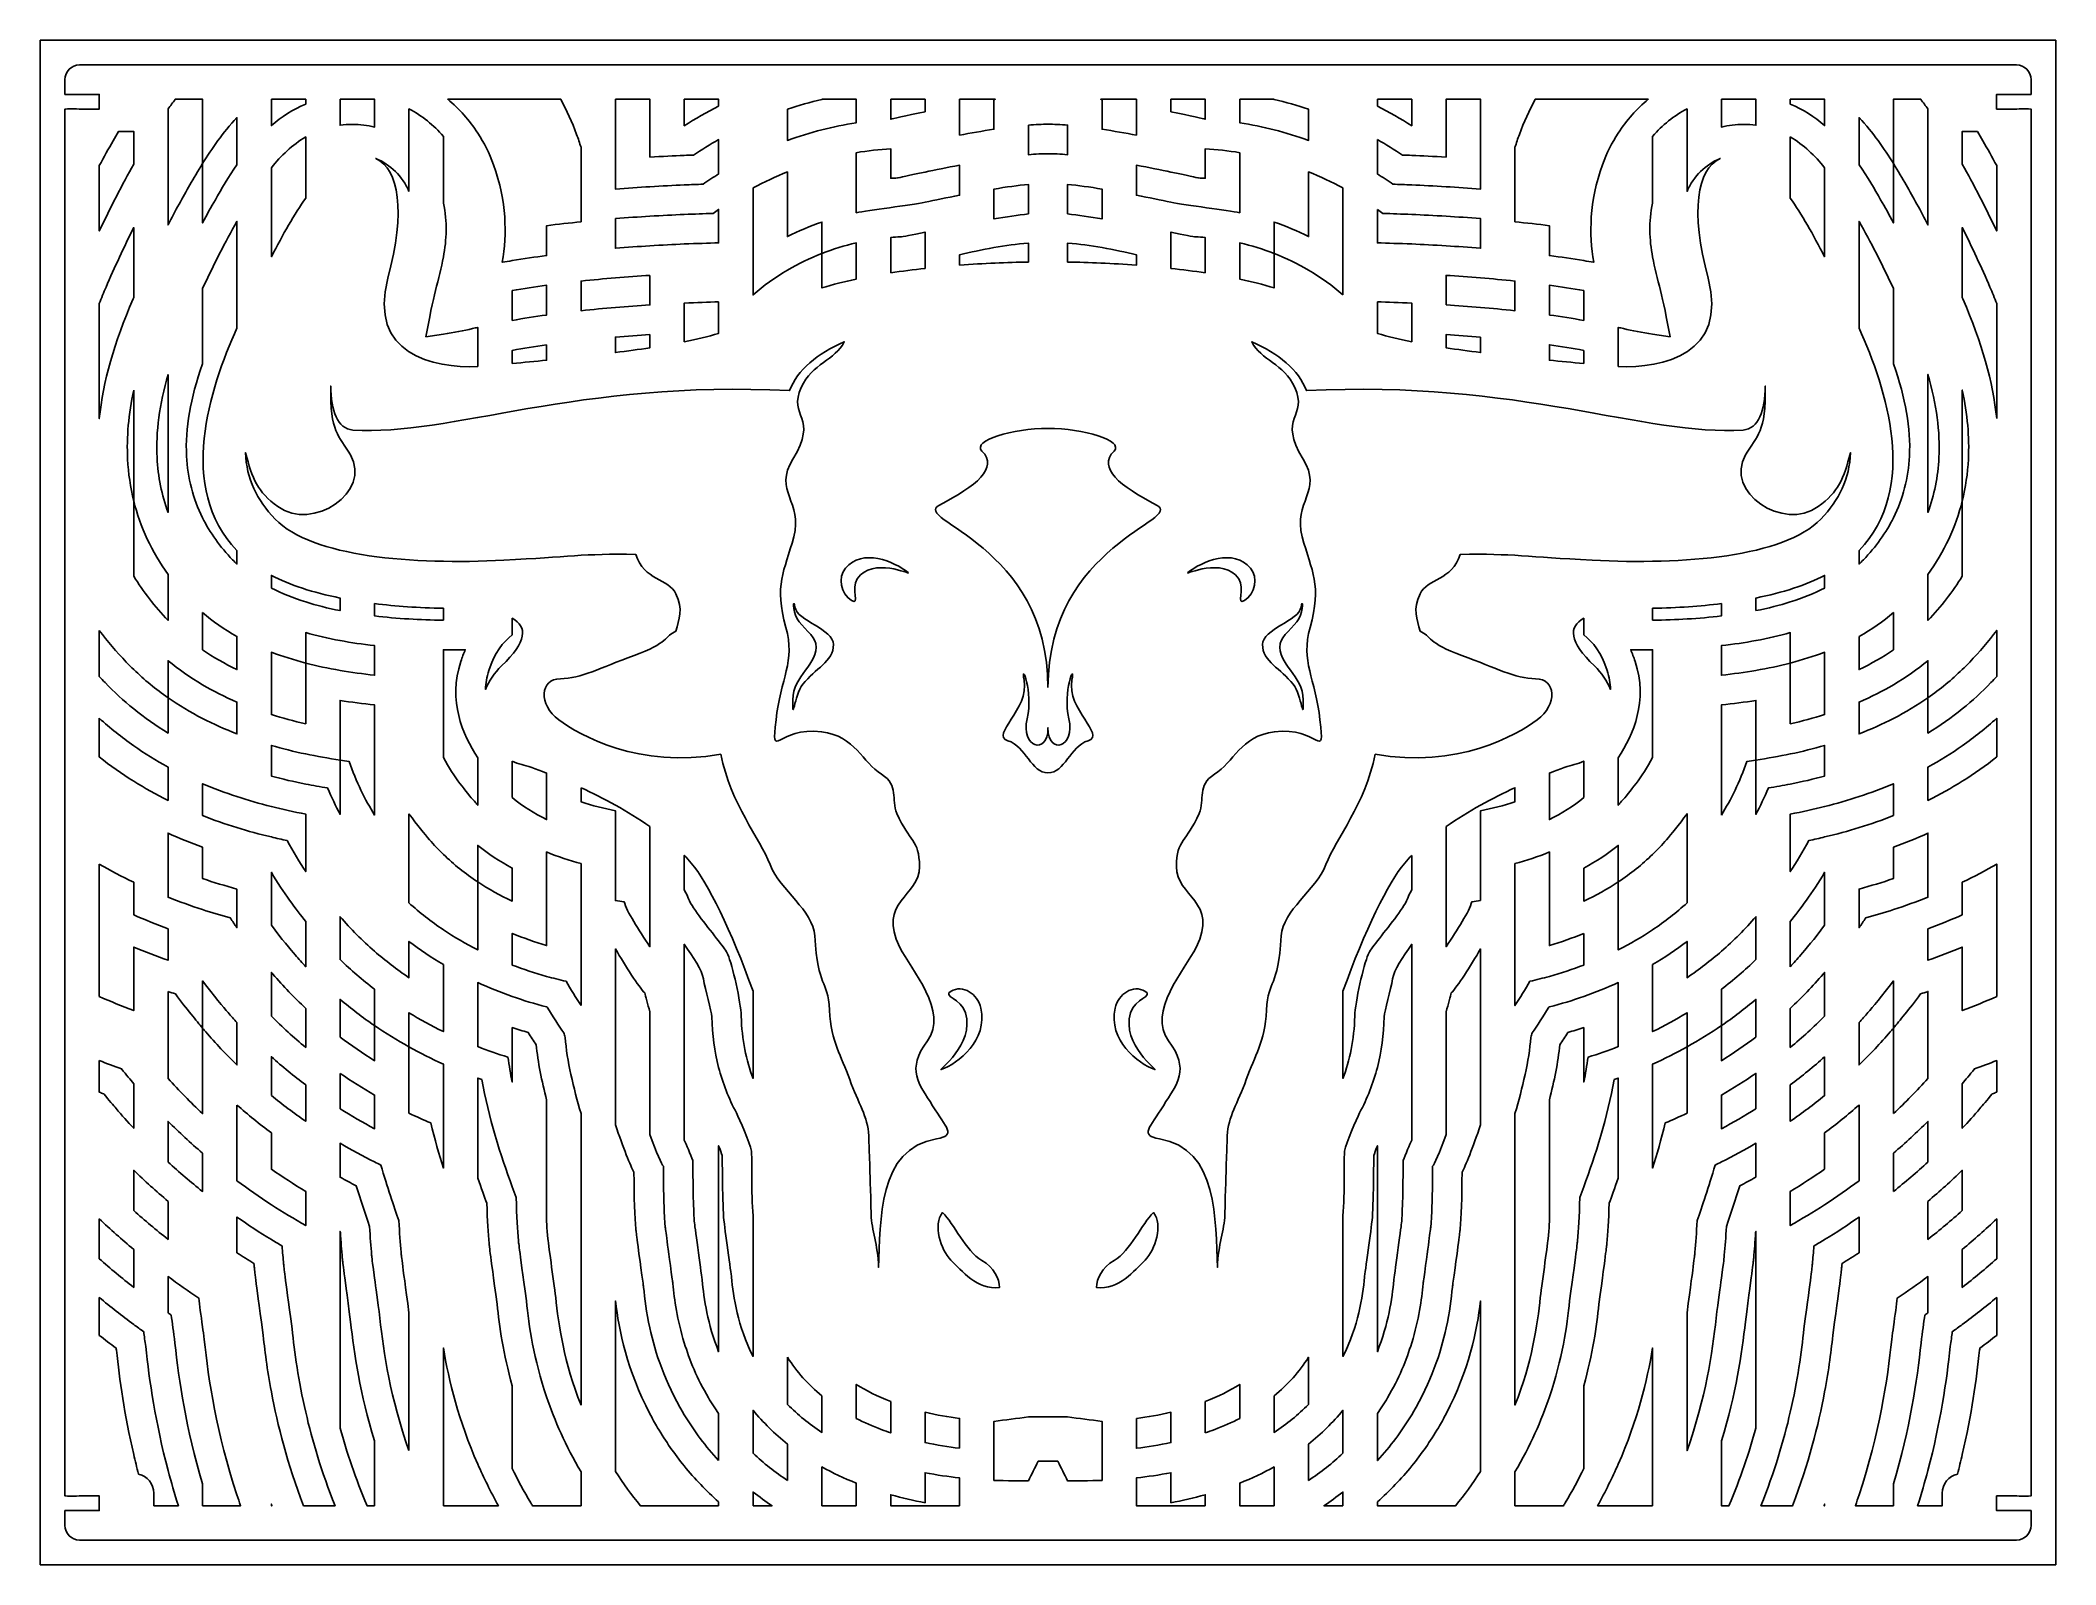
# Model space of a CAD drawing. Extents: x 110 to 520, y 70 to 380.
import ezdxf

# ---------------------------------------------------------------- set-up
doc = ezdxf.new("R2010")
doc.units = 0
doc.header["$MEASUREMENT"] = 0
doc.layers.add('DEFAULT', color=18, linetype='CONTINUOUS')

msp = doc.modelspace()

# ---------------------------------------------------------------- linework, layer by layer
at = {"layer": 'DEFAULT', "color": 18}
msp.add_lwpolyline([(520, 70), (110, 70), (110, 380), (520, 380)], close=True, dxfattribs=at)
at = {"layer": 'DEFAULT', "color": 1}
for points, knots in [([(511.49, 369), (511.72, 369), (512.28, 368.95), (513.24, 368.95), (514.21, 368.95), (514.99, 368.97), (515, 369), (515, 370), (515, 371), (515, 372), (515, 373.66), (513.66, 375), (512, 375), (380.67, 375), (249.33, 375), (118, 375), (116.34, 375), (115, 373.66), (115, 372), (115, 371), (115, 370), (115, 369), (115.08, 368.97), (115.83, 368.95), (116.74, 368.95), (117.71, 368.95), (118.27, 369), (118.49, 369), (119.66, 369), (120.83, 369), (121.99, 369), (121.99, 368), (121.99, 367), (121.99, 366), (120.83, 366), (119.66, 366), (118.49, 366), (118.27, 366), (117.71, 366.05), (116.74, 366.05), (115.83, 366.05), (115.08, 366.03), (115, 366), (115, 272), (115, 178), (115, 84), (115.08, 83.97), (115.83, 83.95), (116.74, 83.95), (117.71, 83.95), (118.27, 84), (118.49, 84), (119.66, 84), (120.83, 84), (121.99, 84), (121.99, 83), (121.99, 82), (121.99, 81), (120.83, 81), (119.66, 81), (118.49, 81), (118.27, 81), (117.71, 81.05), (116.74, 81.05), (115.83, 81.05), (115.08, 81.03), (115, 81), (115, 80), (115, 79), (115, 78), (115, 76.34), (116.34, 75), (118, 75), (249.33, 75), (380.67, 75), (512, 75), (513.66, 75), (515, 76.34), (515, 78), (515, 79), (515, 80), (514.99, 81), (514.99, 81.03), (514.21, 81.05), (513.24, 81.05), (512.28, 81.05), (511.72, 81), (511.49, 81), (510.33, 81), (509.16, 81), (507.99, 81), (507.99, 82), (507.99, 83), (507.99, 84), (509.16, 84), (510.33, 84), (511.49, 84), (511.72, 84), (512.28, 83.95), (513.24, 83.95), (514.21, 83.95), (514.99, 83.97), (515, 84), (515, 178), (515, 272), (514.99, 366), (514.99, 366.03), (514.21, 366.05), (513.24, 366.05), (512.28, 366.05), (511.72, 366), (511.49, 366), (510.33, 366), (509.16, 366), (507.99, 366), (507.99, 367), (507.99, 368), (507.99, 369), (509.16, 369), (510.33, 369), (511.49, 369)], [9.92, 9.92, 9.92, 9.92, 10.92, 10.92, 10.92, 11.94, 11.94, 11.94, 20.45, 20.45, 20.45, 21.45, 21.45, 21.45, 1138.31, 1138.31, 1138.31, 1139.31, 1139.31, 1139.31, 1147.83, 1147.83, 1147.83, 1148.83, 1148.83, 1148.83, 1149.83, 1149.83, 1149.83, 1159.75, 1159.75, 1159.75, 1168.25, 1168.25, 1168.25, 1178.17, 1178.17, 1178.17, 1179.17, 1179.17, 1179.17, 1180.17, 1180.17, 1180.17, 1979.56, 1979.56, 1979.56, 1980.56, 1980.56, 1980.56, 1981.56, 1981.56, 1981.56, 1991.48, 1991.48, 1991.48, 1999.98, 1999.98, 1999.98, 2009.9, 2009.9, 2009.9, 2010.9, 2010.9, 2010.9, 2011.9, 2011.9, 2011.9, 2020.41, 2020.41, 2020.41, 2021.41, 2021.41, 2021.41, 3138.27, 3138.27, 3138.27, 3139.27, 3139.27, 3139.27, 3147.79, 3147.79, 3147.79, 3148.79, 3148.79, 3148.79, 3149.79, 3149.79, 3149.79, 3159.71, 3159.71, 3159.71, 3168.21, 3168.21, 3168.21, 3178.13, 3178.13, 3178.13, 3179.13, 3179.13, 3179.13, 3180.15, 3180.15, 3180.15, 3979.54, 3979.54, 3979.54, 3980.54, 3980.54, 3980.54, 3981.54, 3981.54, 3981.54, 3991.46, 3991.46, 3991.46, 3999.96, 3999.96, 3999.96, 4009.88, 4009.88, 4009.88, 4009.88]), ([(136, 366.04), (136.47, 366.69), (136.95, 367.34), (137.46, 368), (139.31, 368), (141.15, 368), (143, 368), (143, 363.65), (143, 359.3), (143, 354.95), (143, 350.93), (143, 346.91), (143, 342.88), (143.88, 344.53), (144.76, 346.1), (145.61, 347.58), (146.83, 349.7), (148.26, 352.19), (150, 354.71), (150, 357.9), (150, 361.09), (150, 364.28), (147.14, 361.24), (144.85, 357.94), (143, 354.95), (142.02, 353.38), (141.17, 351.89), (140.41, 350.58), (138.97, 348.08), (137.48, 345.33), (136, 342.46), (136, 350.32), (136, 358.18), (136, 366.04)], [66.86, 66.86, 66.86, 66.86, 67.86, 67.86, 67.86, 83.55, 83.55, 83.55, 120.53, 120.53, 120.53, 154.75, 154.75, 154.75, 155.75, 155.75, 155.75, 156.75, 156.75, 156.75, 183.88, 183.88, 183.88, 184.88, 184.88, 184.88, 185.88, 185.88, 185.88, 186.88, 186.88, 186.88, 253.74, 253.74, 253.74, 253.74]), ([(157, 368), (159.33, 368), (161.67, 368), (164, 368), (164, 367.68), (164, 367.36), (164, 367.03), (161.37, 365.94), (159.05, 364.42), (157, 362.67), (157, 364.45), (157, 366.22), (157, 368)], [15.1, 15.1, 15.1, 15.1, 34.94, 34.94, 34.94, 37.68, 37.68, 37.68, 38.68, 38.68, 38.68, 53.78, 53.78, 53.78, 53.78]), ([(171, 368), (173.33, 368), (175.67, 368), (178, 368), (178, 366.12), (178, 364.23), (178, 362.35), (176.56, 362.71), (175.05, 362.9), (173.49, 362.9), (172.63, 362.9), (171.8, 362.84), (171, 362.74), (171, 364.49), (171, 366.25), (171, 368)], [14.91, 14.91, 14.91, 14.91, 34.76, 34.76, 34.76, 50.78, 50.78, 50.78, 51.78, 51.78, 51.78, 52.78, 52.78, 52.78, 67.69, 67.69, 67.69, 67.69]), ([(185, 349.26), (185, 354.86), (185, 360.46), (185, 366.06), (187.65, 364.66), (190.02, 362.77), (192, 360.47), (192, 355.95), (192, 351.43), (192, 346.91), (192.85, 342.99), (192.66, 339.51), (192, 335.94), (191.6, 333.73), (191.02, 331.5), (190.4, 329.1), (189.88, 327.07), (189.1, 323.39), (188.43, 319.71), (189.61, 319.86), (190.82, 320.04), (192, 320.22), (194.1, 320.56), (196.15, 320.95), (197.94, 321.37), (198.29, 321.46), (198.64, 321.54), (199, 321.62), (199, 318.97), (199, 316.32), (199, 313.67), (189.87, 313.25), (176.69, 316.19), (180.71, 331.6), (184.31, 345.37), (183.05, 353.7), (178.24, 355.97), (181.23, 354.75), (183.66, 352.39), (185, 349.26)], [1, 1, 1, 1, 48.62, 48.62, 48.62, 49.62, 49.62, 49.62, 88.07, 88.07, 88.07, 89.07, 89.07, 89.07, 90.07, 90.07, 90.07, 91.07, 91.07, 91.07, 92.07, 92.07, 92.07, 93.07, 93.07, 93.07, 94.07, 94.07, 94.07, 116.61, 116.61, 116.61, 117.61, 117.61, 117.61, 118.61, 118.61, 118.61, 119.61, 119.61, 119.61, 119.61]), ([(215.87, 368), (217.12, 365.75), (218.2, 363.36), (219.11, 360.87), (219.43, 359.99), (219.73, 359.12), (220, 358.25), (220, 353.2), (220, 348.15), (220, 343.1), (217.68, 342.86), (215.34, 342.6), (213, 342.29), (213, 340.28), (213, 338.26), (213, 336.24), (210.66, 335.93), (208.32, 335.59), (206, 335.2), (205.32, 335.09), (204.65, 334.98), (203.98, 334.86), (204.92, 340.65), (204.95, 347.13), (202.2, 354.71), (201.36, 357.02), (200.28, 359.17), (199, 361.14), (197.3, 363.75), (195.23, 366.06), (192.88, 368), (200.54, 368), (208.21, 368), (215.87, 368)], [65.17, 65.17, 65.17, 65.17, 66.17, 66.17, 66.17, 67.17, 67.17, 67.17, 110.1, 110.1, 110.1, 111.1, 111.1, 111.1, 128.26, 128.26, 128.26, 129.26, 129.26, 129.26, 130.26, 130.26, 130.26, 131.26, 131.26, 131.26, 132.26, 132.26, 132.26, 133.26, 133.26, 133.26, 198.43, 198.43, 198.43, 198.43]), ([(227, 368), (229.33, 368), (231.67, 368), (234, 368), (234, 364.08), (234, 360.16), (234, 356.24), (236.51, 356.39), (238.87, 356.5), (241, 356.59), (241.64, 356.62), (242.26, 356.64), (242.86, 356.67), (244.53, 357.78), (246.24, 358.83), (248, 359.82), (248, 357.49), (248, 355.17), (248, 352.84), (246.92, 352.17), (245.86, 351.46), (244.82, 350.73), (243.61, 350.69), (242.33, 350.64), (241, 350.59), (238.81, 350.5), (236.46, 350.38), (234, 350.23), (231.75, 350.1), (229.41, 349.94), (227, 349.75), (227, 355.83), (227, 361.92), (227, 368)], [51.73, 51.73, 51.73, 51.73, 71.58, 71.58, 71.58, 104.91, 104.91, 104.91, 105.91, 105.91, 105.91, 106.91, 106.91, 106.91, 107.91, 107.91, 107.91, 127.67, 127.67, 127.67, 128.67, 128.67, 128.67, 129.67, 129.67, 129.67, 130.67, 130.67, 130.67, 131.67, 131.67, 131.67, 183.4, 183.4, 183.4, 183.4]), ([(241, 368), (243.33, 368), (245.67, 368), (248, 368), (248, 367.54), (248, 367.08), (248, 366.61), (245.59, 365.39), (243.26, 364.06), (241, 362.62), (241, 364.41), (241, 366.21), (241, 368)], [15.26, 15.26, 15.26, 15.26, 35.1, 35.1, 35.1, 39.03, 39.03, 39.03, 40.03, 40.03, 40.03, 55.29, 55.29, 55.29, 55.29]), ([(262, 365.99), (264.3, 366.75), (266.64, 367.41), (269, 367.96), (269, 367.97), (269, 367.99), (269, 368), (271.33, 368), (273.67, 368), (276, 368), (276, 366.41), (276, 364.82), (276, 363.22), (273.64, 362.86), (271.31, 362.39), (269, 361.8), (266.63, 361.2), (264.3, 360.48), (262, 359.65), (262, 361.76), (262, 363.87), (262, 365.99)], [17.96, 17.96, 17.96, 17.96, 18.96, 18.96, 18.96, 19.07, 19.07, 19.07, 38.91, 38.91, 38.91, 52.45, 52.45, 52.45, 53.45, 53.45, 53.45, 54.45, 54.45, 54.45, 72.41, 72.41, 72.41, 72.41]), ([(283, 368), (285.33, 368), (287.67, 368), (290, 368), (290, 367.16), (290, 366.32), (290, 365.47), (286, 364.66), (283.21, 364), (283.02, 363.96), (283.02, 363.96), (283.01, 363.96), (283, 363.96), (283, 365.31), (283, 366.65), (283, 368)], [11.45, 11.45, 11.45, 11.45, 31.3, 31.3, 31.3, 38.46, 38.46, 38.46, 39.46, 39.46, 39.46, 40.46, 40.46, 40.46, 51.91, 51.91, 51.91, 51.91]), ([(297, 368), (299.42, 368), (301.84, 368), (304.26, 368), (304.18, 367.99), (304.09, 367.98), (304, 367.96), (304, 365.94), (304, 363.92), (304, 361.9), (301.66, 361.55), (299.27, 361.14), (297, 360.72), (297, 363.15), (297, 365.57), (297, 368)], [20.63, 20.63, 20.63, 20.63, 41.22, 41.22, 41.22, 42.22, 42.22, 42.22, 59.4, 59.4, 59.4, 60.4, 60.4, 60.4, 81.03, 81.03, 81.03, 81.03]), ([(333, 368), (333, 365.57), (333, 363.15), (333, 360.72), (330.73, 361.14), (328.34, 361.55), (326, 361.9), (326, 363.92), (326, 365.94), (326, 367.96), (325.91, 367.98), (325.82, 367.99), (325.73, 368), (328.16, 368), (330.58, 368), (333, 368)], [20.59, 20.59, 20.59, 20.59, 41.22, 41.22, 41.22, 42.22, 42.22, 42.22, 59.4, 59.4, 59.4, 60.4, 60.4, 60.4, 80.99, 80.99, 80.99, 80.99]), ([(340, 368), (342.33, 368), (344.67, 368), (347, 368), (347, 366.65), (347, 365.31), (347, 363.96), (346.99, 363.96), (346.98, 363.96), (346.98, 363.96), (346.79, 364), (344, 364.66), (340, 365.47), (340, 366.32), (340, 367.16), (340, 368)], [7.16, 7.16, 7.16, 7.16, 27.01, 27.01, 27.01, 38.46, 38.46, 38.46, 39.46, 39.46, 39.46, 40.46, 40.46, 40.46, 47.62, 47.62, 47.62, 47.62]), ([(354, 368), (356.33, 368), (358.67, 368), (361, 368), (361, 367.99), (361, 367.97), (361, 367.96), (363.36, 367.41), (365.7, 366.75), (368, 365.99), (368, 363.87), (368, 361.76), (368, 359.65), (365.7, 360.48), (363.37, 361.2), (361, 361.8), (358.69, 362.39), (356.36, 362.86), (354, 363.22), (354, 364.82), (354, 366.41), (354, 368)], [13.54, 13.54, 13.54, 13.54, 33.38, 33.38, 33.38, 33.49, 33.49, 33.49, 34.49, 34.49, 34.49, 52.45, 52.45, 52.45, 53.45, 53.45, 53.45, 54.45, 54.45, 54.45, 67.99, 67.99, 67.99, 67.99]), ([(382, 368), (384.33, 368), (386.67, 368), (389, 368), (389, 366.21), (389, 364.41), (389, 362.62), (386.74, 364.06), (384.41, 365.39), (382, 366.61), (382, 367.08), (382, 367.54), (382, 368)], [3.93, 3.93, 3.93, 3.93, 23.77, 23.77, 23.77, 39.03, 39.03, 39.03, 40.03, 40.03, 40.03, 43.96, 43.96, 43.96, 43.96]), ([(382, 359.82), (383.76, 358.83), (385.47, 357.78), (387.14, 356.67), (387.74, 356.64), (388.36, 356.62), (389, 356.59), (391.13, 356.5), (393.49, 356.39), (396, 356.24), (396, 360.16), (396, 364.08), (396, 368), (398.33, 368), (400.67, 368), (403, 368), (403, 361.92), (403, 355.83), (403, 349.75), (400.59, 349.94), (398.25, 350.1), (396, 350.23), (393.54, 350.38), (391.19, 350.5), (389, 350.59), (387.67, 350.64), (386.39, 350.69), (385.18, 350.73), (384.14, 351.46), (383.08, 352.17), (382, 352.84), (382, 355.17), (382, 357.49), (382, 359.82)], [19.76, 19.76, 19.76, 19.76, 20.76, 20.76, 20.76, 21.76, 21.76, 21.76, 22.76, 22.76, 22.76, 56.09, 56.09, 56.09, 75.94, 75.94, 75.94, 127.67, 127.67, 127.67, 128.67, 128.67, 128.67, 129.67, 129.67, 129.67, 130.67, 130.67, 130.67, 131.67, 131.67, 131.67, 151.43, 151.43, 151.43, 151.43]), ([(410, 358.25), (410.27, 359.12), (410.57, 359.99), (410.89, 360.87), (411.8, 363.36), (412.88, 365.75), (414.13, 368), (421.79, 368), (429.46, 368), (437.12, 368), (434.77, 366.06), (432.7, 363.75), (431, 361.14), (429.72, 359.17), (428.64, 357.02), (427.8, 354.71), (425.05, 347.13), (425.08, 340.65), (426.02, 334.86), (425.35, 334.98), (424.68, 335.09), (424, 335.2), (421.68, 335.59), (419.34, 335.93), (417, 336.24), (417, 338.26), (417, 340.28), (417, 342.29), (414.66, 342.6), (412.32, 342.86), (410, 343.1), (410, 348.15), (410, 353.2), (410, 358.25)], [42.93, 42.93, 42.93, 42.93, 43.93, 43.93, 43.93, 44.93, 44.93, 44.93, 110.1, 110.1, 110.1, 111.1, 111.1, 111.1, 112.1, 112.1, 112.1, 113.1, 113.1, 113.1, 114.1, 114.1, 114.1, 115.1, 115.1, 115.1, 132.26, 132.26, 132.26, 133.26, 133.26, 133.26, 176.19, 176.19, 176.19, 176.19]), ([(438, 346.91), (438, 351.43), (438, 355.95), (438, 360.47), (439.97, 362.77), (442.35, 364.66), (445, 366.06), (445, 360.46), (445, 354.86), (445, 349.26), (446.34, 352.39), (448.77, 354.75), (451.76, 355.97), (446.95, 353.7), (445.69, 345.37), (449.29, 331.6), (453.31, 316.19), (440.13, 313.25), (431, 313.67), (431, 316.32), (431, 318.97), (431, 321.62), (431.36, 321.54), (431.71, 321.46), (432.06, 321.37), (433.85, 320.95), (435.9, 320.56), (438, 320.22), (439.18, 320.04), (440.39, 319.86), (441.57, 319.71), (440.9, 323.39), (440.12, 327.07), (439.6, 329.1), (438.98, 331.5), (438.4, 333.73), (438, 335.94), (437.34, 339.51), (437.15, 342.99), (438, 346.91)], [1, 1, 1, 1, 39.45, 39.45, 39.45, 40.45, 40.45, 40.45, 88.07, 88.07, 88.07, 89.07, 89.07, 89.07, 90.07, 90.07, 90.07, 91.07, 91.07, 91.07, 113.61, 113.61, 113.61, 114.61, 114.61, 114.61, 115.61, 115.61, 115.61, 116.61, 116.61, 116.61, 117.61, 117.61, 117.61, 118.61, 118.61, 118.61, 119.61, 119.61, 119.61, 119.61]), ([(452, 368), (454.33, 368), (456.67, 368), (459, 368), (459, 366.25), (459, 364.49), (459, 362.74), (458.2, 362.84), (457.37, 362.9), (456.51, 362.9), (454.95, 362.9), (453.44, 362.71), (452, 362.35), (452, 364.23), (452, 366.12), (452, 368)], [16.02, 16.02, 16.02, 16.02, 35.87, 35.87, 35.87, 50.78, 50.78, 50.78, 51.78, 51.78, 51.78, 52.78, 52.78, 52.78, 68.8, 68.8, 68.8, 68.8]), ([(466, 368), (468.33, 368), (470.67, 368), (473, 368), (473, 366.22), (473, 364.45), (473, 362.67), (470.95, 364.42), (468.63, 365.94), (466, 367.03), (466, 367.36), (466, 367.68), (466, 368)], [2.74, 2.74, 2.74, 2.74, 22.58, 22.58, 22.58, 37.68, 37.68, 37.68, 38.68, 38.68, 38.68, 41.42, 41.42, 41.42, 41.42]), ([(487, 354.95), (485.15, 357.94), (482.86, 361.24), (480, 364.28), (480, 361.09), (480, 357.9), (480, 354.71), (481.74, 352.19), (483.17, 349.7), (484.39, 347.58), (485.24, 346.1), (486.12, 344.53), (487, 342.88), (487, 346.91), (487, 350.93), (487, 354.95), (487, 359.3), (487, 363.65), (487, 368), (488.85, 368), (490.69, 368), (492.54, 368), (493.05, 367.34), (493.53, 366.69), (494, 366.04), (494, 358.18), (494, 350.32), (494, 342.46), (492.52, 345.33), (491.03, 348.08), (489.59, 350.58), (488.83, 351.89), (487.98, 353.38), (487, 354.95)], [157.75, 157.75, 157.75, 157.75, 158.75, 158.75, 158.75, 185.88, 185.88, 185.88, 186.88, 186.88, 186.88, 187.88, 187.88, 187.88, 222.1, 222.1, 222.1, 259.08, 259.08, 259.08, 274.77, 274.77, 274.77, 275.77, 275.77, 275.77, 342.63, 342.63, 342.63, 343.63, 343.63, 343.63, 344.63, 344.63, 344.63, 344.63]), ([(122, 354.51), (122.95, 356.27), (123.89, 357.96), (124.81, 359.57), (125.15, 360.15), (125.52, 360.79), (125.92, 361.47), (126.95, 361.47), (127.97, 361.47), (129, 361.47), (129, 359.25), (129, 357.02), (129, 354.8), (126.69, 350.66), (124.29, 346.01), (122, 341.25), (122, 345.67), (122, 350.09), (122, 354.51)], [37.6, 37.6, 37.6, 37.6, 38.6, 38.6, 38.6, 39.6, 39.6, 39.6, 48.34, 48.34, 48.34, 67.26, 67.26, 67.26, 68.26, 68.26, 68.26, 105.86, 105.86, 105.86, 105.86]), ([(311, 362.75), (312.45, 362.87), (313.8, 362.94), (315, 362.94), (316.2, 362.94), (317.55, 362.87), (319, 362.75), (319, 360.74), (319, 358.74), (319, 356.73), (317.53, 356.86), (316.17, 356.94), (315, 356.94), (313.83, 356.94), (312.47, 356.86), (311, 356.73), (311, 358.74), (311, 360.74), (311, 362.75)], [17.06, 17.06, 17.06, 17.06, 18.06, 18.06, 18.06, 19.06, 19.06, 19.06, 36.12, 36.12, 36.12, 37.12, 37.12, 37.12, 38.12, 38.12, 38.12, 55.18, 55.18, 55.18, 55.18]), ([(508, 354.51), (508, 350.09), (508, 345.67), (508, 341.25), (505.71, 346.01), (503.31, 350.66), (501, 354.8), (501, 357.02), (501, 359.25), (501, 361.47), (502.03, 361.47), (503.05, 361.47), (504.08, 361.47), (504.48, 360.79), (504.85, 360.15), (505.19, 359.57), (506.11, 357.96), (507.05, 356.27), (508, 354.51)], [1, 1, 1, 1, 38.6, 38.6, 38.6, 39.6, 39.6, 39.6, 58.52, 58.52, 58.52, 67.26, 67.26, 67.26, 68.26, 68.26, 68.26, 69.26, 69.26, 69.26, 69.26]), ([(157, 354.1), (158.97, 356.54), (161.26, 358.76), (164, 360.36), (164, 356.21), (164, 352.07), (164, 347.92), (161.69, 344.63), (159.36, 340.55), (157, 335.99), (157, 342.03), (157, 348.06), (157, 354.1)], [51.33, 51.33, 51.33, 51.33, 52.33, 52.33, 52.33, 87.57, 87.57, 87.57, 88.57, 88.57, 88.57, 139.9, 139.9, 139.9, 139.9]), ([(284.35, 352.02), (284.64, 352.05), (286.83, 352.55), (290, 353.21), (292.02, 353.63), (294.44, 354.12), (297, 354.61), (297, 352.57), (297, 350.54), (297, 348.5), (294.43, 348), (292, 347.51), (290, 347.09), (287.05, 346.48), (278.3, 345.42), (276, 344.94), (276, 349.01), (276, 353.08), (276, 357.15), (278.31, 357.54), (280.65, 357.81), (283, 357.95), (283, 355.95), (283, 353.94), (283, 351.94), (283.45, 351.97), (283.9, 351.99), (284.35, 352.02)], [1, 1, 1, 1, 2, 2, 2, 3, 3, 3, 20.32, 20.32, 20.32, 21.32, 21.32, 21.32, 22.32, 22.32, 22.32, 56.93, 56.93, 56.93, 57.93, 57.93, 57.93, 74.97, 74.97, 74.97, 75.97, 75.97, 75.97, 75.97]), ([(345.65, 352.02), (346.1, 351.99), (346.55, 351.97), (347, 351.94), (347, 353.94), (347, 355.95), (347, 357.95), (349.35, 357.81), (351.69, 357.54), (354, 357.15), (354, 353.08), (354, 349.01), (354, 344.94), (351.7, 345.42), (342.95, 346.48), (340, 347.09), (338, 347.51), (335.57, 348), (333, 348.5), (333, 350.54), (333, 352.57), (333, 354.61), (335.56, 354.12), (337.98, 353.63), (340, 353.21), (343.17, 352.55), (345.36, 352.05), (345.65, 352.02)], [1, 1, 1, 1, 2, 2, 2, 19.04, 19.04, 19.04, 20.04, 20.04, 20.04, 54.65, 54.65, 54.65, 55.65, 55.65, 55.65, 56.65, 56.65, 56.65, 73.97, 73.97, 73.97, 74.97, 74.97, 74.97, 75.97, 75.97, 75.97, 75.97]), ([(466, 360.36), (468.74, 358.76), (471.03, 356.54), (473, 354.1), (473, 348.06), (473, 342.03), (473, 335.99), (470.64, 340.55), (468.31, 344.63), (466, 347.92), (466, 352.07), (466, 356.21), (466, 360.36)], [35.24, 35.24, 35.24, 35.24, 36.24, 36.24, 36.24, 87.57, 87.57, 87.57, 88.57, 88.57, 88.57, 123.81, 123.81, 123.81, 123.81]), ([(255, 349.99), (257.26, 351.21), (259.6, 352.29), (262, 353.25), (262, 348.86), (262, 344.48), (262, 340.09), (264.25, 341.23), (266.6, 342.21), (269, 343.04), (269, 340.9), (269, 338.77), (269, 336.64), (269, 334.31), (269, 331.98), (269, 329.65), (271.2, 330.33), (273.55, 330.92), (276, 331.44), (276, 333.89), (276, 336.35), (276, 338.8), (273.61, 338.25), (271.27, 337.52), (269, 336.64), (266.57, 335.69), (264.22, 334.56), (262, 333.26), (259.49, 331.79), (257.14, 330.11), (255, 328.24), (255, 335.49), (255, 342.74), (255, 349.99)], [61.66, 61.66, 61.66, 61.66, 62.66, 62.66, 62.66, 99.96, 99.96, 99.96, 100.96, 100.96, 100.96, 119.1, 119.1, 119.1, 138.9, 138.9, 138.9, 139.9, 139.9, 139.9, 160.76, 160.76, 160.76, 161.76, 161.76, 161.76, 162.76, 162.76, 162.76, 163.76, 163.76, 163.76, 225.42, 225.42, 225.42, 225.42]), ([(375, 328.24), (372.86, 330.11), (370.51, 331.79), (368, 333.26), (365.78, 334.56), (363.43, 335.69), (361, 336.64), (358.73, 337.52), (356.39, 338.25), (354, 338.8), (354, 336.35), (354, 333.89), (354, 331.44), (356.45, 330.92), (358.8, 330.33), (361, 329.65), (361, 331.98), (361, 334.31), (361, 336.64), (361, 338.77), (361, 340.9), (361, 343.04), (363.4, 342.21), (365.75, 341.23), (368, 340.09), (368, 344.48), (368, 348.86), (368, 353.25), (370.4, 352.29), (372.74, 351.21), (375, 349.99), (375, 342.74), (375, 335.49), (375, 328.24)], [61.66, 61.66, 61.66, 61.66, 62.66, 62.66, 62.66, 63.66, 63.66, 63.66, 64.66, 64.66, 64.66, 85.52, 85.52, 85.52, 86.52, 86.52, 86.52, 106.32, 106.32, 106.32, 124.46, 124.46, 124.46, 125.46, 125.46, 125.46, 162.76, 162.76, 162.76, 163.76, 163.76, 163.76, 225.42, 225.42, 225.42, 225.42]), ([(311, 344.68), (308.9, 344.45), (306.48, 344.1), (304, 343.67), (304, 345.7), (304, 347.72), (304, 349.75), (306.47, 350.15), (308.88, 350.5), (311, 350.71), (311, 348.7), (311, 346.69), (311, 344.68)], [17.08, 17.08, 17.08, 17.08, 18.08, 18.08, 18.08, 35.31, 35.31, 35.31, 36.31, 36.31, 36.31, 53.39, 53.39, 53.39, 53.39]), ([(319, 344.68), (319, 346.69), (319, 348.7), (319, 350.71), (321.12, 350.5), (323.53, 350.15), (326, 349.75), (326, 347.72), (326, 345.7), (326, 343.67), (323.52, 344.1), (321.1, 344.45), (319, 344.68)], [1, 1, 1, 1, 18.08, 18.08, 18.08, 19.08, 19.08, 19.08, 36.31, 36.31, 36.31, 37.31, 37.31, 37.31, 37.31]), ([(227, 343.74), (229.39, 343.93), (231.73, 344.09), (234, 344.23), (236.43, 344.37), (238.77, 344.49), (241, 344.58), (243.05, 344.67), (245.01, 344.74), (246.85, 344.79), (247.23, 345.07), (247.62, 345.35), (248, 345.62), (248, 343.35), (248, 341.08), (248, 338.81), (245.87, 338.76), (243.52, 338.68), (241, 338.58), (238.79, 338.48), (236.44, 338.36), (234, 338.21), (231.74, 338.07), (229.39, 337.91), (227, 337.71), (227, 339.72), (227, 341.73), (227, 343.74)], [17.07, 17.07, 17.07, 17.07, 18.07, 18.07, 18.07, 19.07, 19.07, 19.07, 20.07, 20.07, 20.07, 21.07, 21.07, 21.07, 40.37, 40.37, 40.37, 41.37, 41.37, 41.37, 42.37, 42.37, 42.37, 43.37, 43.37, 43.37, 60.44, 60.44, 60.44, 60.44]), ([(382, 345.62), (382.38, 345.35), (382.77, 345.07), (383.15, 344.79), (384.99, 344.74), (386.95, 344.67), (389, 344.58), (391.23, 344.49), (393.57, 344.37), (396, 344.23), (398.27, 344.09), (400.61, 343.93), (403, 343.74), (403, 341.73), (403, 339.72), (403, 337.71), (400.6, 337.91), (398.26, 338.07), (396, 338.21), (393.56, 338.36), (391.21, 338.48), (389, 338.58), (386.48, 338.68), (384.13, 338.76), (382, 338.81), (382, 341.08), (382, 343.35), (382, 345.62)], [19.3, 19.3, 19.3, 19.3, 20.3, 20.3, 20.3, 21.3, 21.3, 21.3, 22.3, 22.3, 22.3, 23.3, 23.3, 23.3, 40.37, 40.37, 40.37, 41.37, 41.37, 41.37, 42.37, 42.37, 42.37, 43.37, 43.37, 43.37, 62.67, 62.67, 62.67, 62.67]), ([(122, 326.5), (122.44, 327.59), (122.89, 328.69), (123.37, 329.8), (125.11, 333.83), (127.03, 337.95), (129, 341.92), (129, 337.18), (129, 332.44), (129, 327.7), (128.96, 327.6), (128.92, 327.51), (128.88, 327.42), (125.02, 318.49), (122.76, 310.57), (122, 303.07), (122, 310.88), (122, 318.69), (122, 326.5)], [66.42, 66.42, 66.42, 66.42, 67.42, 67.42, 67.42, 68.42, 68.42, 68.42, 108.73, 108.73, 108.73, 109.73, 109.73, 109.73, 110.73, 110.73, 110.73, 177.15, 177.15, 177.15, 177.15]), ([(150, 276.22), (150, 275.3), (150, 274.38), (150, 273.47), (149.7, 273.75), (149.41, 274.04), (149.13, 274.33), (146.57, 276.99), (144.52, 279.86), (143, 282.91), (141.06, 286.8), (139.97, 290.99), (139.75, 295.44), (139.46, 301.08), (140.5, 307.14), (143, 314.19), (143, 319.3), (143, 324.41), (143, 329.52), (145.27, 334.34), (147.69, 339.07), (150, 343.18), (150, 335.94), (150, 328.7), (150, 321.47), (144.43, 309.08), (137.78, 289.01), (150, 276.22)], [1, 1, 1, 1, 8.81, 8.81, 8.81, 9.81, 9.81, 9.81, 10.81, 10.81, 10.81, 11.81, 11.81, 11.81, 12.81, 12.81, 12.81, 56.24, 56.24, 56.24, 57.24, 57.24, 57.24, 118.79, 118.79, 118.79, 119.79, 119.79, 119.79, 119.79]), ([(283, 332.71), (283, 335.11), (283, 337.5), (283, 339.9), (283.66, 339.96), (284.31, 340), (284.97, 340.03), (285.41, 340.05), (287.31, 340.44), (290, 340.99), (290, 338.53), (290, 336.08), (290, 333.62), (287.65, 333.36), (285.3, 333.06), (283, 332.71)], [1, 1, 1, 1, 21.39, 21.39, 21.39, 22.39, 22.39, 22.39, 23.39, 23.39, 23.39, 44.27, 44.27, 44.27, 45.27, 45.27, 45.27, 45.27]), ([(347, 332.71), (344.7, 333.06), (342.35, 333.36), (340, 333.62), (340, 336.08), (340, 338.53), (340, 340.99), (342.69, 340.44), (344.59, 340.05), (345.03, 340.03), (345.69, 340), (346.34, 339.96), (347, 339.9), (347, 337.5), (347, 335.11), (347, 332.71)], [20.39, 20.39, 20.39, 20.39, 21.39, 21.39, 21.39, 42.27, 42.27, 42.27, 43.27, 43.27, 43.27, 44.27, 44.27, 44.27, 64.66, 64.66, 64.66, 64.66]), ([(480, 276.22), (492.22, 289.01), (485.57, 309.08), (480, 321.47), (480, 328.7), (480, 335.94), (480, 343.18), (482.31, 339.07), (484.73, 334.34), (487, 329.52), (487, 324.41), (487, 319.3), (487, 314.19), (489.5, 307.14), (490.54, 301.08), (490.25, 295.44), (490.03, 290.99), (488.94, 286.8), (487, 282.91), (485.48, 279.86), (483.43, 276.99), (480.87, 274.33), (480.59, 274.04), (480.3, 273.75), (480, 273.47), (480, 274.38), (480, 275.3), (480, 276.22)], [7.81, 7.81, 7.81, 7.81, 8.81, 8.81, 8.81, 70.36, 70.36, 70.36, 71.36, 71.36, 71.36, 114.79, 114.79, 114.79, 115.79, 115.79, 115.79, 116.79, 116.79, 116.79, 117.79, 117.79, 117.79, 118.79, 118.79, 118.79, 126.6, 126.6, 126.6, 126.6]), ([(508, 303.07), (507.24, 310.57), (504.98, 318.49), (501.12, 327.42), (501.08, 327.51), (501.04, 327.6), (501, 327.7), (501, 332.44), (501, 337.18), (501, 341.92), (502.97, 337.95), (504.89, 333.83), (506.63, 329.8), (507.11, 328.69), (507.56, 327.59), (508, 326.5), (508, 318.69), (508, 310.88), (508, 303.07)], [66.42, 66.42, 66.42, 66.42, 67.42, 67.42, 67.42, 68.42, 68.42, 68.42, 108.73, 108.73, 108.73, 109.73, 109.73, 109.73, 110.73, 110.73, 110.73, 177.15, 177.15, 177.15, 177.15]), ([(297, 334.27), (297, 334.98), (297, 335.69), (297, 336.39), (299.21, 336.9), (301.57, 337.41), (304, 337.85), (306.29, 338.25), (308.64, 338.59), (311, 338.77), (311, 337.48), (311, 336.19), (311, 334.91), (306.68, 334.83), (301.91, 334.64), (297, 334.27)], [1, 1, 1, 1, 7.03, 7.03, 7.03, 8.03, 8.03, 8.03, 9.03, 9.03, 9.03, 19.99, 19.99, 19.99, 20.99, 20.99, 20.99, 20.99]), ([(326, 337.85), (328.43, 337.41), (330.79, 336.9), (333, 336.39), (333, 335.69), (333, 334.98), (333, 334.27), (328.09, 334.64), (323.31, 334.83), (319, 334.91), (319, 336.19), (319, 337.48), (319, 338.77), (321.36, 338.59), (323.71, 338.25), (326, 337.85)], [1, 1, 1, 1, 2, 2, 2, 8.03, 8.03, 8.03, 9.03, 9.03, 9.03, 19.99, 19.99, 19.99, 20.99, 20.99, 20.99, 20.99]), ([(234, 332.2), (234, 330.2), (234, 328.19), (234, 326.19), (231.74, 326.05), (229.39, 325.88), (227, 325.67), (224.7, 325.48), (222.36, 325.26), (220, 325), (220, 327.01), (220, 329.02), (220, 331.03), (222.36, 331.28), (224.71, 331.5), (227, 331.69), (229.4, 331.89), (231.75, 332.06), (234, 332.2)], [1, 1, 1, 1, 18.02, 18.02, 18.02, 19.02, 19.02, 19.02, 20.02, 20.02, 20.02, 37.1, 37.1, 37.1, 38.1, 38.1, 38.1, 39.1, 39.1, 39.1, 39.1]), ([(396, 326.19), (396, 328.19), (396, 330.2), (396, 332.2), (398.25, 332.06), (400.6, 331.89), (403, 331.69), (405.29, 331.5), (407.64, 331.28), (410, 331.03), (410, 329.02), (410, 327.01), (410, 325), (407.64, 325.26), (405.3, 325.48), (403, 325.67), (400.6, 325.88), (398.26, 326.05), (396, 326.19)], [1, 1, 1, 1, 18.02, 18.02, 18.02, 19.02, 19.02, 19.02, 20.02, 20.02, 20.02, 37.1, 37.1, 37.1, 38.1, 38.1, 38.1, 39.1, 39.1, 39.1, 39.1]), ([(206, 323.04), (206, 325.06), (206, 327.09), (206, 329.12), (208.31, 329.51), (210.65, 329.87), (213, 330.19), (213, 328.17), (213, 326.15), (213, 324.14), (210.64, 323.81), (208.3, 323.44), (206, 323.04)], [1, 1, 1, 1, 18.25, 18.25, 18.25, 19.25, 19.25, 19.25, 36.4, 36.4, 36.4, 37.4, 37.4, 37.4, 37.4]), ([(417, 324.14), (417, 326.15), (417, 328.17), (417, 330.19), (419.35, 329.87), (421.69, 329.51), (424, 329.12), (424, 327.09), (424, 325.06), (424, 323.04), (421.7, 323.44), (419.36, 323.81), (417, 324.14)], [1, 1, 1, 1, 18.15, 18.15, 18.15, 19.15, 19.15, 19.15, 36.4, 36.4, 36.4, 37.4, 37.4, 37.4, 37.4]), ([(248, 326.81), (248, 324.67), (248, 322.52), (248, 320.38), (245.86, 319.76), (243.52, 319.21), (241, 318.71), (241, 321.33), (241, 323.95), (241, 326.57), (243.54, 326.68), (245.89, 326.76), (248, 326.81)], [1, 1, 1, 1, 19.25, 19.25, 19.25, 20.25, 20.25, 20.25, 42.53, 42.53, 42.53, 43.53, 43.53, 43.53, 43.53]), ([(382, 326.81), (384.11, 326.76), (386.46, 326.68), (389, 326.57), (389, 323.95), (389, 321.33), (389, 318.71), (386.48, 319.21), (384.14, 319.76), (382, 320.38), (382, 322.52), (382, 324.67), (382, 326.81)], [18.25, 18.25, 18.25, 18.25, 19.25, 19.25, 19.25, 41.53, 41.53, 41.53, 42.53, 42.53, 42.53, 60.78, 60.78, 60.78, 60.78]), ([(234, 320.17), (234, 319.27), (234, 318.37), (234, 317.48), (231.77, 317.13), (229.43, 316.81), (227, 316.5), (227, 317.55), (227, 318.6), (227, 319.65), (229.39, 319.85), (231.74, 320.03), (234, 320.17)], [1, 1, 1, 1, 8.65, 8.65, 8.65, 9.65, 9.65, 9.65, 18.58, 18.58, 18.58, 19.58, 19.58, 19.58, 19.58]), ([(403, 319.65), (403, 318.6), (403, 317.55), (403, 316.5), (400.57, 316.81), (398.23, 317.13), (396, 317.48), (396, 318.37), (396, 319.27), (396, 320.17), (398.26, 320.03), (400.6, 319.85), (403, 319.65)], [1, 1, 1, 1, 9.93, 9.93, 9.93, 10.93, 10.93, 10.93, 18.58, 18.58, 18.58, 19.58, 19.58, 19.58, 19.58]), ([(158.29, 285.18), (165.38, 280.01), (177.47, 288.16), (173.08, 295.72), (170.77, 299.69), (168.91, 300.2), (169.1, 309.68), (169.19, 304.74), (170.35, 300.96), (173.6, 300.75), (193.27, 299.43), (219.23, 310.99), (262.44, 308.76), (263.97, 312.95), (268.12, 316.33), (273.55, 318.69), (271.71, 314.96), (266.98, 314.25), (264.79, 309.43), (262.04, 303.37), (268.43, 303.45), (263.1, 294.82), (259.06, 288.27), (265.19, 286.18), (263.29, 279.05), (261.38, 271.91), (259.22, 269.25), (261.68, 260.59), (263.63, 253.72), (260.61, 250.25), (259.67, 241.8), (258.7, 233.06), (259.92, 240.52), (268.93, 239.38), (275.82, 238.51), (277.24, 233.12), (281.13, 230.73), (284.81, 228.47), (282.97, 225.68), (284.26, 222.75), (286.86, 216.82), (288.79, 217.66), (288.86, 211.94), (288.94, 205.94), (280.13, 204.84), (284.87, 195.54), (287.15, 191.05), (294.83, 182.39), (290.47, 176.53), (286.11, 170.68), (288.71, 167.82), (291.52, 163.34), (294.33, 158.85), (296.39, 157.28), (292.34, 156.61), (280.26, 154.62), (280.96, 139.84), (280.54, 130.45), (280.39, 135.24), (279.1, 137.9), (279.02, 141.25), (278.77, 151.63), (278.65, 153.37), (278.52, 157.23), (278.39, 161.09), (276.4, 163.83), (274.66, 168.69), (272.91, 173.54), (270.92, 176.16), (270.55, 182.76), (270.18, 189.35), (268.21, 186.94), (267.55, 197.86), (267.23, 203.09), (260.59, 207.03), (258.47, 212.39), (256.35, 217.74), (250.49, 224.63), (248.44, 234.82), (231.78, 231.78), (219.77, 238.68), (215.51, 241.8), (211.25, 244.92), (211.63, 250.17), (215.81, 250.17), (219.99, 250.17), (223.8, 252.37), (230.8, 254.88), (237.79, 257.39), (237.03, 258.91), (239.31, 259.82), (239.95, 262.26), (240.81, 264.31), (239.31, 267.42), (237.82, 270.53), (232.82, 270.16), (231.14, 275.45), (220.43, 275.64), (217.51, 274.94), (204.33, 274.27), (185.77, 273.34), (165.23, 274.88), (157.78, 282.64), (154.03, 286.54), (151.97, 290.83), (151.72, 296.14), (153.19, 290.79), (154.16, 288.18), (158.29, 285.18)], [1, 1, 1, 1, 2, 2, 2, 3, 3, 3, 4, 4, 4, 5, 5, 5, 6, 6, 6, 7, 7, 7, 8, 8, 8, 9, 9, 9, 10, 10, 10, 11, 11, 11, 12, 12, 12, 13, 13, 13, 14, 14, 14, 15, 15, 15, 16, 16, 16, 17, 17, 17, 18, 18, 18, 19, 19, 19, 20, 20, 20, 21, 21, 21, 22, 22, 22, 23, 23, 23, 24, 24, 24, 25, 25, 25, 26, 26, 26, 27, 27, 27, 28, 28, 28, 29, 29, 29, 30, 30, 30, 31, 31, 31, 32, 32, 32, 33, 33, 33, 34, 34, 34, 35, 35, 35, 36, 36, 36, 37, 37, 37, 37]), ([(213, 318.08), (213, 317.03), (213, 315.99), (213, 314.95), (210.72, 314.72), (208.39, 314.5), (206, 314.28), (206, 315.16), (206, 316.05), (206, 316.94), (208.29, 317.36), (210.64, 317.74), (213, 318.08)], [1, 1, 1, 1, 9.87, 9.87, 9.87, 10.87, 10.87, 10.87, 18.42, 18.42, 18.42, 19.42, 19.42, 19.42, 19.42]), ([(456.4, 300.75), (459.65, 300.96), (460.81, 304.74), (460.9, 309.68), (461.09, 300.2), (459.23, 299.69), (456.92, 295.72), (452.53, 288.16), (464.62, 280.01), (471.71, 285.18), (475.84, 288.18), (476.81, 290.79), (478.28, 296.14), (478.03, 290.83), (475.97, 286.54), (472.22, 282.64), (464.77, 274.88), (444.23, 273.34), (425.67, 274.27), (412.49, 274.94), (409.57, 275.64), (398.86, 275.45), (397.18, 270.16), (392.18, 270.53), (390.68, 267.42), (389.19, 264.31), (390.05, 262.26), (390.68, 259.82), (392.97, 258.91), (392.21, 257.39), (399.2, 254.88), (406.2, 252.37), (410.01, 250.17), (414.19, 250.17), (418.37, 250.17), (418.75, 244.92), (414.49, 241.8), (410.23, 238.68), (398.22, 231.78), (381.56, 234.82), (379.51, 224.63), (373.65, 217.74), (371.53, 212.39), (369.41, 207.03), (362.77, 203.09), (362.45, 197.86), (361.79, 186.94), (359.82, 189.35), (359.45, 182.76), (359.08, 176.16), (357.09, 173.54), (355.34, 168.69), (353.6, 163.83), (351.61, 161.09), (351.48, 157.23), (351.35, 153.37), (351.23, 151.63), (350.98, 141.25), (350.9, 137.9), (349.61, 135.24), (349.46, 130.45), (349.04, 139.84), (349.74, 154.62), (337.66, 156.61), (333.61, 157.28), (335.67, 158.85), (338.48, 163.34), (341.29, 167.82), (343.89, 170.68), (339.53, 176.53), (335.17, 182.39), (342.85, 191.05), (345.13, 195.54), (349.86, 204.84), (341.06, 205.94), (341.13, 211.94), (341.2, 217.66), (343.14, 216.82), (345.74, 222.75), (347.03, 225.68), (345.19, 228.47), (348.87, 230.73), (352.76, 233.12), (354.18, 238.51), (361.07, 239.38), (370.08, 240.52), (371.3, 233.06), (370.33, 241.8), (369.39, 250.25), (366.37, 253.72), (368.32, 260.59), (370.78, 269.25), (368.62, 271.91), (366.71, 279.05), (364.81, 286.18), (370.94, 288.27), (366.9, 294.82), (361.57, 303.45), (367.96, 303.37), (365.21, 309.43), (363.02, 314.25), (358.29, 314.96), (356.45, 318.69), (361.88, 316.33), (366.03, 312.95), (367.56, 308.76), (410.76, 310.99), (436.73, 299.43), (456.4, 300.75)], [1, 1, 1, 1, 2, 2, 2, 3, 3, 3, 4, 4, 4, 5, 5, 5, 6, 6, 6, 7, 7, 7, 8, 8, 8, 9, 9, 9, 10, 10, 10, 11, 11, 11, 12, 12, 12, 13, 13, 13, 14, 14, 14, 15, 15, 15, 16, 16, 16, 17, 17, 17, 18, 18, 18, 19, 19, 19, 20, 20, 20, 21, 21, 21, 22, 22, 22, 23, 23, 23, 24, 24, 24, 25, 25, 25, 26, 26, 26, 27, 27, 27, 28, 28, 28, 29, 29, 29, 30, 30, 30, 31, 31, 31, 32, 32, 32, 33, 33, 33, 34, 34, 34, 35, 35, 35, 36, 36, 36, 37, 37, 37, 37]), ([(424, 316.94), (424, 316.05), (424, 315.16), (424, 314.28), (421.61, 314.5), (419.28, 314.72), (417, 314.95), (417, 315.99), (417, 317.03), (417, 318.08), (419.36, 317.74), (421.71, 317.36), (424, 316.94)], [1, 1, 1, 1, 8.55, 8.55, 8.55, 9.55, 9.55, 9.55, 18.42, 18.42, 18.42, 19.42, 19.42, 19.42, 19.42]), ([(136, 312.05), (136, 302.7), (136, 293.34), (136, 283.99), (134.7, 287.52), (133.95, 291.24), (133.76, 295.14), (133.49, 300.41), (134.21, 305.93), (136, 312.05)], [1, 1, 1, 1, 80.54, 80.54, 80.54, 81.54, 81.54, 81.54, 82.54, 82.54, 82.54, 82.54]), ([(496.24, 295.14), (496.05, 291.24), (495.3, 287.52), (494, 283.99), (494, 293.34), (494, 302.7), (494, 312.05), (495.79, 305.93), (496.51, 300.41), (496.24, 295.14)], [1, 1, 1, 1, 2, 2, 2, 81.54, 81.54, 81.54, 82.54, 82.54, 82.54, 82.54]), ([(129, 308.87), (127.94, 303.96), (127.54, 299.34), (127.76, 294.84), (127.91, 291.92), (128.32, 289.1), (129, 286.36), (130.32, 280.99), (132.66, 275.99), (136, 271.37), (136, 268.25), (136, 265.13), (136, 262.02), (133.28, 264.86), (130.95, 267.87), (129, 271.04), (129, 276.15), (129, 281.25), (129, 286.36), (129, 293.87), (129, 301.37), (129, 308.87)], [107.26, 107.26, 107.26, 107.26, 108.26, 108.26, 108.26, 109.26, 109.26, 109.26, 110.26, 110.26, 110.26, 136.77, 136.77, 136.77, 137.77, 137.77, 137.77, 181.22, 181.22, 181.22, 245.03, 245.03, 245.03, 245.03]), ([(502.24, 294.84), (502.46, 299.34), (502.06, 303.96), (501, 308.87), (501, 301.37), (501, 293.87), (501, 286.36), (501, 281.25), (501, 276.15), (501, 271.04), (499.05, 267.87), (496.72, 264.86), (494, 262.02), (494, 265.13), (494, 268.25), (494, 271.37), (497.34, 275.99), (499.68, 280.99), (501, 286.36), (501.68, 289.1), (502.09, 291.92), (502.24, 294.84)], [2, 2, 2, 2, 3, 3, 3, 66.81, 66.81, 66.81, 110.26, 110.26, 110.26, 111.26, 111.26, 111.26, 137.77, 137.77, 137.77, 138.77, 138.77, 138.77, 139.77, 139.77, 139.77, 139.77]), ([(315, 248.37), (315, 277.5), (287.11, 282.46), (292.9, 285.48), (300.36, 289.37), (304.98, 292.99), (301.57, 296.47), (299.44, 298.65), (307.85, 301.07), (315, 301.07), (322.15, 301.07), (330.56, 298.65), (328.43, 296.47), (325.02, 292.99), (329.64, 289.37), (337.1, 285.48), (342.89, 282.46), (315, 277.5), (315, 248.37)], [1, 1, 1, 1, 2, 2, 2, 3, 3, 3, 4, 4, 4, 5, 5, 5, 6, 6, 6, 7, 7, 7, 7]), ([(275.03, 266.09), (272.79, 267.46), (272.22, 270.74), (273.79, 272.65), (277.21, 276.8), (283.75, 274), (286.55, 271.76), (287.23, 271.21), (279.33, 275.05), (276.21, 270.51), (274.82, 268.47), (276.83, 264.99), (275.03, 266.09)], [1, 1, 1, 1, 2, 2, 2, 3, 3, 3, 4, 4, 4, 5, 5, 5, 5]), ([(353.79, 270.51), (350.67, 275.05), (342.77, 271.21), (343.45, 271.76), (346.25, 274), (352.79, 276.8), (356.21, 272.65), (357.78, 270.74), (357.21, 267.46), (354.97, 266.09), (353.17, 264.99), (355.18, 268.47), (353.79, 270.51)], [1, 1, 1, 1, 2, 2, 2, 3, 3, 3, 4, 4, 4, 5, 5, 5, 5]), ([(157, 268.62), (157, 269.47), (157, 270.32), (157, 271.18), (160.79, 269.23), (165.48, 267.69), (171, 266.58), (171, 265.73), (171, 264.88), (171, 264.02), (168.49, 264.52), (166.16, 265.11), (164, 265.79), (161.43, 266.6), (159.1, 267.54), (157, 268.62)], [1, 1, 1, 1, 8.26, 8.26, 8.26, 9.26, 9.26, 9.26, 16.51, 16.51, 16.51, 17.51, 17.51, 17.51, 18.51, 18.51, 18.51, 18.51]), ([(459, 264.02), (459, 264.88), (459, 265.73), (459, 266.58), (464.52, 267.69), (469.21, 269.23), (473, 271.18), (473, 270.32), (473, 269.47), (473, 268.62), (470.9, 267.54), (468.57, 266.6), (466, 265.79), (463.84, 265.11), (461.51, 264.52), (459, 264.02)], [1, 1, 1, 1, 8.25, 8.25, 8.25, 9.25, 9.25, 9.25, 16.51, 16.51, 16.51, 17.51, 17.51, 17.51, 18.51, 18.51, 18.51, 18.51]), ([(267.78, 257.31), (267.55, 258.8), (264.93, 260.76), (263.98, 262.38), (262.88, 264.25), (263.22, 266.66), (263.51, 264.73), (263.94, 261.95), (271.37, 260.28), (271.37, 257.12), (271.37, 253.69), (267.57, 252.2), (265.15, 249.06), (263.27, 246.64), (263.08, 240.86), (263.08, 245.88), (263.08, 250.86), (268.41, 253.1), (267.78, 257.31)], [1, 1, 1, 1, 2, 2, 2, 3, 3, 3, 4, 4, 4, 5, 5, 5, 6, 6, 6, 7, 7, 7, 7]), ([(366.92, 245.88), (366.92, 240.86), (366.73, 246.64), (364.85, 249.06), (362.43, 252.2), (358.63, 253.69), (358.63, 257.12), (358.63, 260.28), (366.06, 261.95), (366.49, 264.73), (366.78, 266.66), (367.12, 264.25), (366.02, 262.38), (365.07, 260.76), (362.45, 258.8), (362.22, 257.31), (361.59, 253.1), (366.92, 250.86), (366.92, 245.88)], [1, 1, 1, 1, 2, 2, 2, 3, 3, 3, 4, 4, 4, 5, 5, 5, 6, 6, 6, 7, 7, 7, 7]), ([(143, 263.63), (145.08, 261.83), (147.42, 260.22), (150, 258.78), (150, 256.53), (150, 254.28), (150, 252.02), (147.49, 253.23), (145.16, 254.58), (143, 256.06), (143, 258.58), (143, 261.11), (143, 263.63)], [21.45, 21.45, 21.45, 21.45, 22.45, 22.45, 22.45, 41.6, 41.6, 41.6, 42.6, 42.6, 42.6, 64.05, 64.05, 64.05, 64.05]), ([(192, 262.06), (189.57, 262.09), (187.24, 262.18), (185, 262.32), (182.56, 262.46), (180.22, 262.67), (178, 262.93), (178, 263.77), (178, 264.61), (178, 265.45), (182.28, 264.92), (186.95, 264.6), (192, 264.49), (192, 263.68), (192, 262.87), (192, 262.06)], [6.9, 6.9, 6.9, 6.9, 7.9, 7.9, 7.9, 8.9, 8.9, 8.9, 16.05, 16.05, 16.05, 17.05, 17.05, 17.05, 23.95, 23.95, 23.95, 23.95]), ([(203.84, 252.77), (202.33, 251.33), (201.25, 249.69), (200.57, 247.99), (200.62, 249.23), (200.83, 250.52), (201.26, 251.83), (202.45, 255.45), (204.05, 257.63), (206, 259.07), (206, 260.2), (206, 261.34), (206, 262.47), (209.15, 260.74), (209.02, 257.72), (203.84, 252.77)], [1, 1, 1, 1, 2, 2, 2, 3, 3, 3, 4, 4, 4, 13.64, 13.64, 13.64, 14.64, 14.64, 14.64, 14.64]), ([(428.74, 251.83), (429.17, 250.52), (429.38, 249.23), (429.43, 247.99), (428.75, 249.69), (427.67, 251.33), (426.16, 252.77), (420.98, 257.72), (420.85, 260.74), (424, 262.47), (424, 261.34), (424, 260.2), (424, 259.07), (425.95, 257.63), (427.55, 255.45), (428.74, 251.83)], [1, 1, 1, 1, 2, 2, 2, 3, 3, 3, 4, 4, 4, 13.64, 13.64, 13.64, 14.64, 14.64, 14.64, 14.64]), ([(438, 262.06), (438, 262.87), (438, 263.68), (438, 264.49), (443.05, 264.6), (447.72, 264.92), (452, 265.45), (452, 264.61), (452, 263.77), (452, 262.93), (449.78, 262.67), (447.44, 262.46), (445, 262.32), (442.76, 262.18), (440.43, 262.09), (438, 262.06)], [1, 1, 1, 1, 7.9, 7.9, 7.9, 8.9, 8.9, 8.9, 16.05, 16.05, 16.05, 17.05, 17.05, 17.05, 18.05, 18.05, 18.05, 18.05]), ([(480, 258.78), (482.58, 260.22), (484.92, 261.83), (487, 263.63), (487, 261.11), (487, 258.58), (487, 256.06), (484.84, 254.58), (482.51, 253.23), (480, 252.02), (480, 254.28), (480, 256.53), (480, 258.78)], [19.15, 19.15, 19.15, 19.15, 20.15, 20.15, 20.15, 41.6, 41.6, 41.6, 42.6, 42.6, 42.6, 61.75, 61.75, 61.75, 61.75]), ([(122, 260), (123.67, 257.77), (125.5, 255.62), (127.5, 253.55), (127.99, 253.03), (128.49, 252.53), (129, 252.05), (131.15, 249.96), (133.49, 248.05), (136, 246.3), (138.19, 244.77), (140.53, 243.37), (143, 242.09), (145.22, 240.94), (147.55, 239.9), (150, 238.95), (150, 241.11), (150, 243.27), (150, 245.43), (147.53, 246.49), (145.19, 247.66), (143, 248.95), (140.48, 250.42), (138.16, 252.05), (136, 253.83), (136, 251.32), (136, 248.81), (136, 246.3), (136, 243.91), (136, 241.52), (136, 239.13), (133.53, 240.63), (131.2, 242.27), (129, 244.04), (126.94, 245.7), (125, 247.48), (123.17, 249.39), (122.77, 249.8), (122.38, 250.21), (122, 250.63), (122, 253.75), (122, 256.87), (122, 260)], [26.56, 26.56, 26.56, 26.56, 27.56, 27.56, 27.56, 28.56, 28.56, 28.56, 29.56, 29.56, 29.56, 30.56, 30.56, 30.56, 31.56, 31.56, 31.56, 49.94, 49.94, 49.94, 50.94, 50.94, 50.94, 51.94, 51.94, 51.94, 73.28, 73.28, 73.28, 93.61, 93.61, 93.61, 94.61, 94.61, 94.61, 95.61, 95.61, 95.61, 96.61, 96.61, 96.61, 123.17, 123.17, 123.17, 123.17]), ([(171, 251.86), (168.55, 252.28), (166.22, 252.78), (164, 253.36), (161.53, 254), (159.2, 254.73), (157, 255.56), (157, 251.33), (157, 247.1), (157, 242.87), (159.24, 242.17), (161.57, 241.56), (164, 241.01), (164, 245.13), (164, 249.25), (164, 253.36), (164, 255.43), (164, 257.49), (164, 259.55), (166.2, 258.93), (168.53, 258.39), (171, 257.94), (173.22, 257.52), (175.56, 257.18), (178, 256.9), (178, 254.89), (178, 252.89), (178, 250.88), (175.57, 251.14), (173.24, 251.47), (171, 251.86)], [1, 1, 1, 1, 2, 2, 2, 3, 3, 3, 38.97, 38.97, 38.97, 39.97, 39.97, 39.97, 74.97, 74.97, 74.97, 92.52, 92.52, 92.52, 93.52, 93.52, 93.52, 94.52, 94.52, 94.52, 111.6, 111.6, 111.6, 112.6, 112.6, 112.6, 112.6]), ([(459, 251.86), (456.76, 251.47), (454.43, 251.14), (452, 250.88), (452, 252.89), (452, 254.89), (452, 256.9), (454.44, 257.18), (456.78, 257.52), (459, 257.94), (461.47, 258.39), (463.8, 258.93), (466, 259.55), (466, 257.49), (466, 255.43), (466, 253.36), (466, 249.25), (466, 245.13), (466, 241.01), (468.43, 241.56), (470.76, 242.17), (473, 242.87), (473, 247.1), (473, 251.33), (473, 255.56), (470.8, 254.73), (468.47, 254), (466, 253.36), (463.78, 252.78), (461.45, 252.28), (459, 251.86)], [37.97, 37.97, 37.97, 37.97, 38.97, 38.97, 38.97, 56.05, 56.05, 56.05, 57.05, 57.05, 57.05, 58.05, 58.05, 58.05, 75.6, 75.6, 75.6, 110.6, 110.6, 110.6, 111.6, 111.6, 111.6, 147.57, 147.57, 147.57, 148.57, 148.57, 148.57, 149.57, 149.57, 149.57, 149.57]), ([(508, 250.63), (507.62, 250.21), (507.23, 249.8), (506.83, 249.39), (505, 247.48), (503.06, 245.7), (501, 244.04), (498.8, 242.27), (496.47, 240.63), (494, 239.13), (494, 241.52), (494, 243.91), (494, 246.3), (494, 248.81), (494, 251.32), (494, 253.83), (491.84, 252.05), (489.52, 250.42), (487, 248.95), (484.81, 247.66), (482.47, 246.49), (480, 245.43), (480, 243.27), (480, 241.11), (480, 238.95), (482.45, 239.9), (484.78, 240.94), (487, 242.09), (489.47, 243.37), (491.81, 244.77), (494, 246.3), (496.51, 248.05), (498.85, 249.96), (501, 252.05), (501.51, 252.53), (502.01, 253.03), (502.5, 253.55), (504.5, 255.62), (506.33, 257.77), (508, 260), (508, 256.87), (508, 253.75), (508, 250.63)], [26.56, 26.56, 26.56, 26.56, 27.56, 27.56, 27.56, 28.56, 28.56, 28.56, 29.56, 29.56, 29.56, 49.89, 49.89, 49.89, 71.23, 71.23, 71.23, 72.23, 72.23, 72.23, 73.23, 73.23, 73.23, 91.61, 91.61, 91.61, 92.61, 92.61, 92.61, 93.61, 93.61, 93.61, 94.61, 94.61, 94.61, 95.61, 95.61, 95.61, 96.61, 96.61, 96.61, 123.17, 123.17, 123.17, 123.17]), ([(199, 234.11), (199, 230.89), (199, 227.67), (199, 224.45), (198.76, 224.71), (198.53, 224.97), (198.3, 225.24), (196.76, 227.04), (194.14, 230.09), (192, 234.15), (192, 241.45), (192, 248.75), (192, 256.06), (192.96, 256.04), (193.93, 256.03), (194.91, 256.03), (195.22, 256.03), (195.73, 256.05), (196.45, 256.07), (196.13, 255.33), (195.84, 254.54), (195.56, 253.7), (192.93, 245.66), (195.85, 238.83), (199, 234.11)], [1, 1, 1, 1, 28.38, 28.38, 28.38, 29.38, 29.38, 29.38, 30.38, 30.38, 30.38, 92.48, 92.48, 92.48, 93.48, 93.48, 93.48, 94.48, 94.48, 94.48, 95.48, 95.48, 95.48, 96.48, 96.48, 96.48, 96.48]), ([(434.44, 253.7), (434.16, 254.54), (433.86, 255.33), (433.55, 256.07), (434.27, 256.05), (434.78, 256.03), (435.09, 256.03), (436.07, 256.03), (437.04, 256.04), (438, 256.06), (438, 248.75), (438, 241.45), (438, 234.15), (435.86, 230.09), (433.24, 227.04), (431.7, 225.24), (431.47, 224.97), (431.24, 224.71), (431, 224.45), (431, 227.67), (431, 230.89), (431, 234.11), (434.15, 238.83), (437.07, 245.66), (434.44, 253.7)], [1, 1, 1, 1, 2, 2, 2, 3, 3, 3, 4, 4, 4, 66.1, 66.1, 66.1, 67.1, 67.1, 67.1, 68.1, 68.1, 68.1, 95.48, 95.48, 95.48, 96.48, 96.48, 96.48, 96.48]), ([(310.12, 249.9), (309.36, 253.83), (312.11, 247.58), (310.75, 242.02), (309.33, 236.26), (315, 234.43), (315, 240.19), (315, 234.43), (320.67, 236.26), (319.25, 242.02), (317.89, 247.58), (320.64, 253.83), (319.88, 249.9), (318.71, 243.92), (326.85, 238.74), (323.17, 237.57), (319.49, 236.41), (318.38, 231.01), (315, 231.01), (311.62, 231.01), (310.51, 236.41), (306.83, 237.57), (303.15, 238.74), (311.29, 243.92), (310.12, 249.9)], [1, 1, 1, 1, 2, 2, 2, 3, 3, 3, 4, 4, 4, 5, 5, 5, 6, 6, 6, 7, 7, 7, 8, 8, 8, 9, 9, 9, 9]), ([(122, 242.15), (124.2, 240.13), (126.54, 238.26), (129, 236.53), (131.22, 234.97), (133.56, 233.52), (136, 232.2), (136, 229.94), (136, 227.68), (136, 225.42), (133.57, 226.62), (131.24, 227.92), (129, 229.32), (126.56, 230.85), (124.22, 232.5), (122, 234.27), (122, 236.89), (122, 239.52), (122, 242.15)], [22.34, 22.34, 22.34, 22.34, 23.34, 23.34, 23.34, 24.34, 24.34, 24.34, 43.55, 43.55, 43.55, 44.55, 44.55, 44.55, 45.55, 45.55, 45.55, 67.89, 67.89, 67.89, 67.89]), ([(168.45, 227.95), (166.94, 228.19), (165.46, 228.46), (164, 228.75), (161.59, 229.22), (159.26, 229.76), (157, 230.37), (157, 232.45), (157, 234.53), (157, 236.6), (159.25, 235.96), (161.58, 235.38), (164, 234.87), (166.25, 234.4), (168.59, 233.98), (171, 233.63), (171.6, 233.54), (172.21, 233.45), (172.83, 233.37), (174.23, 229.18), (176.11, 225.51), (178, 222.44), (178, 229.91), (178, 237.38), (178, 244.84), (175.58, 245.1), (173.25, 245.4), (171, 245.77), (171, 241.73), (171, 237.68), (171, 233.63), (171, 229.95), (171, 226.27), (171, 222.59), (170.1, 224.25), (169.24, 226.04), (168.45, 227.95)], [1, 1, 1, 1, 2, 2, 2, 3, 3, 3, 20.67, 20.67, 20.67, 21.67, 21.67, 21.67, 22.67, 22.67, 22.67, 23.67, 23.67, 23.67, 24.67, 24.67, 24.67, 88.16, 88.16, 88.16, 89.16, 89.16, 89.16, 123.58, 123.58, 123.58, 154.88, 154.88, 154.88, 155.88, 155.88, 155.88, 155.88]), ([(452, 222.44), (453.89, 225.51), (455.77, 229.18), (457.17, 233.37), (457.79, 233.45), (458.4, 233.54), (459, 233.63), (461.41, 233.98), (463.75, 234.4), (466, 234.87), (468.42, 235.38), (470.75, 235.96), (473, 236.6), (473, 234.53), (473, 232.45), (473, 230.37), (470.74, 229.76), (468.41, 229.22), (466, 228.75), (464.54, 228.46), (463.06, 228.19), (461.55, 227.95), (460.76, 226.04), (459.9, 224.25), (459, 222.59), (459, 226.27), (459, 229.95), (459, 233.63), (459, 237.68), (459, 241.73), (459, 245.77), (456.75, 245.4), (454.42, 245.1), (452, 244.84), (452, 237.38), (452, 229.91), (452, 222.44)], [130.21, 130.21, 130.21, 130.21, 131.21, 131.21, 131.21, 132.21, 132.21, 132.21, 133.21, 133.21, 133.21, 134.21, 134.21, 134.21, 151.88, 151.88, 151.88, 152.88, 152.88, 152.88, 153.88, 153.88, 153.88, 154.88, 154.88, 154.88, 186.18, 186.18, 186.18, 220.6, 220.6, 220.6, 221.6, 221.6, 221.6, 285.09, 285.09, 285.09, 285.09]), ([(508, 234.27), (505.78, 232.5), (503.44, 230.85), (501, 229.32), (498.76, 227.92), (496.43, 226.62), (494, 225.42), (494, 227.68), (494, 229.94), (494, 232.2), (496.44, 233.52), (498.78, 234.97), (501, 236.53), (503.46, 238.26), (505.8, 240.13), (508, 242.15), (508, 239.52), (508, 236.89), (508, 234.27)], [22.34, 22.34, 22.34, 22.34, 23.34, 23.34, 23.34, 24.34, 24.34, 24.34, 43.55, 43.55, 43.55, 44.55, 44.55, 44.55, 45.55, 45.55, 45.55, 67.89, 67.89, 67.89, 67.89]), ([(206, 233.41), (206.61, 233.13), (207.25, 232.9), (207.94, 232.72), (208.95, 232.46), (210.73, 231.87), (213, 230.99), (213, 227.83), (213, 224.68), (213, 221.52), (210.5, 222.74), (208.13, 224.23), (206, 226.03), (206, 228.49), (206, 230.95), (206, 233.41)], [20.92, 20.92, 20.92, 20.92, 21.92, 21.92, 21.92, 22.92, 22.92, 22.92, 49.77, 49.77, 49.77, 50.77, 50.77, 50.77, 71.69, 71.69, 71.69, 71.69]), ([(422.06, 232.72), (422.75, 232.9), (423.39, 233.13), (424, 233.41), (424, 230.95), (424, 228.49), (424, 226.03), (421.87, 224.23), (419.5, 222.74), (417, 221.52), (417, 224.68), (417, 227.83), (417, 230.99), (419.27, 231.87), (421.05, 232.46), (422.06, 232.72)], [1, 1, 1, 1, 2, 2, 2, 22.92, 22.92, 22.92, 23.92, 23.92, 23.92, 50.77, 50.77, 50.77, 51.77, 51.77, 51.77, 51.77]), ([(160.24, 217.27), (159.15, 217.49), (158.07, 217.73), (157, 217.99), (154.6, 218.56), (152.27, 219.2), (150, 219.89), (147.59, 220.63), (145.26, 221.45), (143, 222.33), (143, 224.49), (143, 226.66), (143, 228.82), (145.25, 227.86), (147.58, 226.99), (150, 226.2), (152.26, 225.45), (154.59, 224.78), (157, 224.17), (159.27, 223.6), (161.6, 223.09), (164, 222.63), (164, 218.74), (164, 214.85), (164, 210.95), (162.76, 212.84), (161.47, 214.95), (160.24, 217.27)], [1, 1, 1, 1, 2, 2, 2, 3, 3, 3, 4, 4, 4, 22.41, 22.41, 22.41, 23.41, 23.41, 23.41, 24.41, 24.41, 24.41, 25.41, 25.41, 25.41, 58.52, 58.52, 58.52, 59.52, 59.52, 59.52, 59.52]), ([(220, 228.01), (224.49, 225.93), (229.52, 223.24), (234, 220.1), (234, 211.96), (234, 203.81), (234, 195.67), (231.69, 199.12), (229.31, 202.83), (228.76, 204.82), (228.17, 204.89), (227.58, 204.97), (227, 205.06), (227, 211.15), (227, 217.24), (227, 223.33), (224.7, 223.76), (222.32, 224.35), (220, 225.14), (220, 226.1), (220, 227.06), (220, 228.01)], [8.14, 8.14, 8.14, 8.14, 9.14, 9.14, 9.14, 78.38, 78.38, 78.38, 79.38, 79.38, 79.38, 80.38, 80.38, 80.38, 132.17, 132.17, 132.17, 133.17, 133.17, 133.17, 141.31, 141.31, 141.31, 141.31]), ([(403, 205.06), (402.42, 204.97), (401.83, 204.89), (401.24, 204.82), (400.69, 202.83), (398.3, 199.12), (396, 195.67), (396, 203.81), (396, 211.96), (396, 220.1), (400.48, 223.24), (405.51, 225.93), (410, 228.01), (410, 227.06), (410, 226.1), (410, 225.14), (407.68, 224.35), (405.3, 223.76), (403, 223.33), (403, 217.24), (403, 211.15), (403, 205.06)], [51.79, 51.79, 51.79, 51.79, 52.79, 52.79, 52.79, 53.79, 53.79, 53.79, 123.03, 123.03, 123.03, 124.03, 124.03, 124.03, 132.17, 132.17, 132.17, 133.17, 133.17, 133.17, 184.96, 184.96, 184.96, 184.96]), ([(487, 222.33), (484.74, 221.45), (482.41, 220.63), (480, 219.89), (477.73, 219.2), (475.4, 218.56), (473, 217.99), (471.93, 217.73), (470.85, 217.49), (469.76, 217.27), (468.53, 214.95), (467.24, 212.84), (466, 210.95), (466, 214.85), (466, 218.74), (466, 222.63), (468.4, 223.09), (470.73, 223.6), (473, 224.17), (475.41, 224.78), (477.74, 225.45), (480, 226.2), (482.42, 226.99), (484.75, 227.86), (487, 228.82), (487, 226.66), (487, 224.49), (487, 222.33)], [18.41, 18.41, 18.41, 18.41, 19.41, 19.41, 19.41, 20.41, 20.41, 20.41, 21.41, 21.41, 21.41, 22.41, 22.41, 22.41, 55.52, 55.52, 55.52, 56.52, 56.52, 56.52, 57.52, 57.52, 57.52, 58.52, 58.52, 58.52, 76.93, 76.93, 76.93, 76.93]), ([(185, 222.72), (186.66, 220.38), (188.19, 218.59), (189.19, 217.43), (190.08, 216.39), (191.02, 215.4), (192, 214.45), (194.11, 212.4), (196.45, 210.53), (199, 208.85), (201.18, 207.41), (203.52, 206.11), (206, 204.95), (206, 207.18), (206, 209.41), (206, 211.65), (203.46, 213.01), (201.13, 214.55), (199, 216.26), (199, 213.79), (199, 211.32), (199, 208.85), (199, 204.24), (199, 199.64), (199, 195.03), (196.55, 196.26), (194.21, 197.63), (192, 199.11), (189.51, 200.78), (187.17, 202.6), (185, 204.57), (185, 210.62), (185, 216.67), (185, 222.72)], [51.44, 51.44, 51.44, 51.44, 52.44, 52.44, 52.44, 53.44, 53.44, 53.44, 54.44, 54.44, 54.44, 55.44, 55.44, 55.44, 74.43, 74.43, 74.43, 75.43, 75.43, 75.43, 96.43, 96.43, 96.43, 135.61, 135.61, 135.61, 136.61, 136.61, 136.61, 137.61, 137.61, 137.61, 189.05, 189.05, 189.05, 189.05]), ([(424, 211.65), (424, 209.41), (424, 207.18), (424, 204.95), (426.48, 206.11), (428.82, 207.41), (431, 208.85), (433.55, 210.53), (435.89, 212.4), (438, 214.45), (438.98, 215.4), (439.92, 216.39), (440.81, 217.43), (441.81, 218.59), (443.34, 220.38), (445, 222.72), (445, 216.67), (445, 210.62), (445, 204.57), (442.83, 202.6), (440.49, 200.78), (438, 199.11), (435.79, 197.63), (433.45, 196.26), (431, 195.03), (431, 199.64), (431, 204.24), (431, 208.85), (431, 211.32), (431, 213.79), (431, 216.26), (428.87, 214.55), (426.54, 213.01), (424, 211.65)], [61.18, 61.18, 61.18, 61.18, 80.17, 80.17, 80.17, 81.17, 81.17, 81.17, 82.17, 82.17, 82.17, 83.17, 83.17, 83.17, 84.17, 84.17, 84.17, 135.61, 135.61, 135.61, 136.61, 136.61, 136.61, 137.61, 137.61, 137.61, 176.79, 176.79, 176.79, 197.79, 197.79, 197.79, 198.79, 198.79, 198.79, 198.79]), ([(150, 207.39), (150, 204.77), (150, 202.15), (150, 199.53), (149.56, 200.17), (149.11, 200.85), (148.65, 201.54), (146.73, 202.06), (144.84, 202.63), (143, 203.22), (140.6, 203.99), (138.27, 204.83), (136, 205.73), (136, 210.07), (136, 214.42), (136, 218.77), (138.26, 217.74), (140.59, 216.79), (143, 215.91), (143, 213.79), (143, 211.67), (143, 209.54), (145.27, 208.76), (147.61, 208.05), (150, 207.39)], [1, 1, 1, 1, 23.3, 23.3, 23.3, 24.3, 24.3, 24.3, 25.3, 25.3, 25.3, 26.3, 26.3, 26.3, 63.27, 63.27, 63.27, 64.27, 64.27, 64.27, 82.32, 82.32, 82.32, 83.32, 83.32, 83.32, 83.32]), ([(487, 203.22), (485.16, 202.63), (483.27, 202.06), (481.35, 201.54), (480.89, 200.85), (480.44, 200.17), (480, 199.53), (480, 202.15), (480, 204.77), (480, 207.39), (482.39, 208.05), (484.73, 208.76), (487, 209.54), (487, 211.67), (487, 213.79), (487, 215.91), (489.41, 216.79), (491.74, 217.74), (494, 218.77), (494, 214.42), (494, 210.07), (494, 205.73), (491.73, 204.83), (489.4, 203.99), (487, 203.22)], [1, 1, 1, 1, 2, 2, 2, 3, 3, 3, 25.3, 25.3, 25.3, 26.3, 26.3, 26.3, 44.35, 44.35, 44.35, 45.35, 45.35, 45.35, 82.32, 82.32, 82.32, 83.32, 83.32, 83.32, 83.32]), ([(220, 183.71), (218.95, 185.31), (217.9, 187.03), (216.95, 188.64), (215.61, 188.94), (214.3, 189.28), (213, 189.64), (210.59, 190.31), (208.26, 191.08), (206, 191.94), (206, 194.09), (206, 196.24), (206, 198.39), (208.24, 197.45), (210.58, 196.62), (213, 195.89), (213, 202.24), (213, 208.59), (213, 214.94), (215.29, 213.98), (217.65, 213.21), (220, 212.59), (220, 202.96), (220, 193.33), (220, 183.71)], [81.87, 81.87, 81.87, 81.87, 82.87, 82.87, 82.87, 83.87, 83.87, 83.87, 84.87, 84.87, 84.87, 103.16, 103.16, 103.16, 104.16, 104.16, 104.16, 158.16, 158.16, 158.16, 159.16, 159.16, 159.16, 241.03, 241.03, 241.03, 241.03]), ([(255, 186.6), (255, 180.69), (255, 174.79), (255, 168.88), (253.58, 172.59), (252.72, 176.72), (252.59, 181.56), (252.52, 184.34), (250.77, 192.05), (249.86, 194.09), (249.58, 194.72), (248.88, 195.7), (248, 196.84), (245.89, 199.58), (242.74, 203.27), (241.88, 205.44), (241.76, 205.74), (241.44, 206.41), (241, 207.26), (241, 209.59), (241, 211.92), (241, 214.25), (241.51, 213.73), (241.98, 213.2), (242.43, 212.67), (245.72, 208.79), (250.59, 198.94), (255, 186.6)], [1, 1, 1, 1, 51.22, 51.22, 51.22, 52.22, 52.22, 52.22, 53.22, 53.22, 53.22, 54.22, 54.22, 54.22, 55.22, 55.22, 55.22, 56.22, 56.22, 56.22, 76.01, 76.01, 76.01, 77.01, 77.01, 77.01, 78.01, 78.01, 78.01, 78.01]), ([(389, 214.25), (389, 211.92), (389, 209.59), (389, 207.26), (388.56, 206.41), (388.24, 205.74), (388.12, 205.44), (387.26, 203.27), (384.11, 199.58), (382, 196.84), (381.12, 195.7), (380.42, 194.72), (380.14, 194.09), (379.23, 192.05), (377.48, 184.34), (377.41, 181.56), (377.28, 176.72), (376.42, 172.59), (375, 168.88), (375, 174.79), (375, 180.69), (375, 186.6), (379.41, 198.94), (384.28, 208.79), (387.57, 212.67), (388.02, 213.2), (388.49, 213.73), (389, 214.25)], [1, 1, 1, 1, 20.79, 20.79, 20.79, 21.79, 21.79, 21.79, 22.79, 22.79, 22.79, 23.79, 23.79, 23.79, 24.79, 24.79, 24.79, 25.79, 25.79, 25.79, 76.01, 76.01, 76.01, 77.01, 77.01, 77.01, 78.01, 78.01, 78.01, 78.01]), ([(424, 198.39), (424, 196.24), (424, 194.09), (424, 191.94), (421.74, 191.08), (419.41, 190.31), (417, 189.64), (415.7, 189.28), (414.39, 188.94), (413.05, 188.64), (412.1, 187.03), (411.05, 185.31), (410, 183.71), (410, 193.33), (410, 202.96), (410, 212.59), (412.35, 213.21), (414.71, 213.98), (417, 214.94), (417, 208.59), (417, 202.24), (417, 195.89), (419.42, 196.62), (421.76, 197.45), (424, 198.39)], [1, 1, 1, 1, 19.29, 19.29, 19.29, 20.29, 20.29, 20.29, 21.29, 21.29, 21.29, 22.29, 22.29, 22.29, 104.16, 104.16, 104.16, 105.16, 105.16, 105.16, 159.16, 159.16, 159.16, 160.16, 160.16, 160.16, 160.16]), ([(122, 212.49), (124.26, 211.17), (126.6, 209.93), (129, 208.78), (129, 206.58), (129, 204.37), (129, 202.16), (131.27, 201.14), (133.61, 200.18), (136, 199.29), (136, 197.17), (136, 195.04), (136, 192.91), (133.61, 193.75), (131.28, 194.65), (129, 195.61), (129, 191.3), (129, 187), (129, 182.69), (126.62, 183.59), (124.28, 184.54), (122, 185.55), (122, 194.53), (122, 203.51), (122, 212.49)], [76.36, 76.36, 76.36, 76.36, 77.36, 77.36, 77.36, 96.15, 96.15, 96.15, 97.15, 97.15, 97.15, 115.24, 115.24, 115.24, 116.24, 116.24, 116.24, 152.87, 152.87, 152.87, 153.87, 153.87, 153.87, 230.23, 230.23, 230.23, 230.23]), ([(161.87, 193.99), (160.92, 195.1), (159.13, 197.19), (157, 200.05), (157, 203.64), (157, 207.22), (157, 210.81), (159.52, 206.61), (162.08, 203.19), (164, 200.8), (164, 197.74), (164, 194.67), (164, 191.61), (163.27, 192.39), (162.56, 193.18), (161.87, 193.99)], [1, 1, 1, 1, 2, 2, 2, 32.49, 32.49, 32.49, 33.49, 33.49, 33.49, 59.56, 59.56, 59.56, 60.56, 60.56, 60.56, 60.56]), ([(466, 191.61), (466, 194.67), (466, 197.74), (466, 200.8), (467.92, 203.19), (470.48, 206.61), (473, 210.81), (473, 207.22), (473, 203.64), (473, 200.05), (470.87, 197.19), (469.08, 195.1), (468.13, 193.99), (467.44, 193.18), (466.73, 192.39), (466, 191.61)], [1, 1, 1, 1, 27.07, 27.07, 27.07, 28.07, 28.07, 28.07, 58.56, 58.56, 58.56, 59.56, 59.56, 59.56, 60.56, 60.56, 60.56, 60.56]), ([(508, 185.55), (505.72, 184.54), (503.38, 183.59), (501, 182.69), (501, 187), (501, 191.3), (501, 195.61), (498.72, 194.65), (496.39, 193.75), (494, 192.91), (494, 195.04), (494, 197.17), (494, 199.29), (496.39, 200.18), (498.73, 201.14), (501, 202.16), (501, 204.37), (501, 206.58), (501, 208.78), (503.4, 209.93), (505.74, 211.17), (508, 212.49), (508, 203.51), (508, 194.53), (508, 185.55)], [76.36, 76.36, 76.36, 76.36, 77.36, 77.36, 77.36, 113.99, 113.99, 113.99, 114.99, 114.99, 114.99, 133.08, 133.08, 133.08, 134.08, 134.08, 134.08, 152.87, 152.87, 152.87, 153.87, 153.87, 153.87, 230.23, 230.23, 230.23, 230.23]), ([(185, 175.32), (185, 170.82), (185, 166.32), (185, 161.83), (186.45, 161.13), (187.93, 160.46), (189.43, 159.83), (190.23, 156.55), (191.13, 153.44), (192, 150.67), (192, 157.71), (192, 164.76), (192, 171.8), (189.6, 172.88), (187.26, 174.06), (185, 175.32), (182.58, 176.66), (180.25, 178.1), (178, 179.63), (175.56, 181.3), (173.22, 183.07), (171, 184.95), (171, 182.4), (171, 179.84), (171, 177.29), (173.24, 175.59), (175.58, 173.99), (178, 172.48), (178, 174.87), (178, 177.25), (178, 179.63), (178, 182.1), (178, 184.56), (178, 187.02), (175.53, 188.9), (173.19, 190.91), (171, 193.04), (171, 195.95), (171, 198.86), (171, 201.78), (173.14, 199.28), (175.48, 196.93), (178, 194.74), (180.2, 192.83), (182.54, 191.04), (185, 189.37), (185, 191.83), (185, 194.3), (185, 196.76), (187.21, 195.06), (189.54, 193.48), (192, 192.03), (192, 187.49), (192, 182.96), (192, 178.42), (189.58, 179.6), (187.24, 180.88), (185, 182.25), (185, 179.94), (185, 177.63), (185, 175.32)], [235.76, 235.76, 235.76, 235.76, 274, 274, 274, 275, 275, 275, 276, 276, 276, 335.89, 335.89, 335.89, 336.89, 336.89, 336.89, 337.89, 337.89, 337.89, 338.89, 338.89, 338.89, 360.63, 360.63, 360.63, 361.63, 361.63, 361.63, 381.9, 381.9, 381.9, 402.83, 402.83, 402.83, 403.83, 403.83, 403.83, 428.61, 428.61, 428.61, 429.61, 429.61, 429.61, 430.61, 430.61, 430.61, 451.55, 451.55, 451.55, 452.55, 452.55, 452.55, 491.11, 491.11, 491.11, 492.11, 492.11, 492.11, 511.76, 511.76, 511.76, 511.76]), ([(459, 193.04), (456.81, 190.91), (454.47, 188.9), (452, 187.02), (452, 184.56), (452, 182.1), (452, 179.63), (452, 177.25), (452, 174.87), (452, 172.48), (454.42, 173.99), (456.76, 175.59), (459, 177.29), (459, 179.84), (459, 182.4), (459, 184.95), (456.78, 183.07), (454.44, 181.3), (452, 179.63), (449.75, 178.1), (447.42, 176.66), (445, 175.32), (442.74, 174.06), (440.4, 172.88), (438, 171.8), (438, 164.76), (438, 157.71), (438, 150.67), (438.87, 153.44), (439.77, 156.55), (440.57, 159.83), (442.07, 160.46), (443.55, 161.13), (445, 161.83), (445, 166.32), (445, 170.82), (445, 175.32), (445, 177.63), (445, 179.94), (445, 182.25), (442.75, 180.88), (440.42, 179.6), (438, 178.42), (438, 182.96), (438, 187.49), (438, 192.03), (440.46, 193.48), (442.79, 195.06), (445, 196.76), (445, 194.3), (445, 191.83), (445, 189.37), (447.46, 191.04), (449.8, 192.83), (452, 194.74), (454.52, 196.93), (456.86, 199.28), (459, 201.78), (459, 198.86), (459, 195.95), (459, 193.04)], [24.78, 24.78, 24.78, 24.78, 25.78, 25.78, 25.78, 46.71, 46.71, 46.71, 66.98, 66.98, 66.98, 67.98, 67.98, 67.98, 89.72, 89.72, 89.72, 90.72, 90.72, 90.72, 91.72, 91.72, 91.72, 92.72, 92.72, 92.72, 152.61, 152.61, 152.61, 153.61, 153.61, 153.61, 154.61, 154.61, 154.61, 192.85, 192.85, 192.85, 212.5, 212.5, 212.5, 213.5, 213.5, 213.5, 252.06, 252.06, 252.06, 253.06, 253.06, 253.06, 274, 274, 274, 275, 275, 275, 276, 276, 276, 300.78, 300.78, 300.78, 300.78]), ([(248, 91.17), (245.36, 94.02), (243.03, 97.13), (241, 100.5), (240.92, 100.63), (240.84, 100.76), (240.76, 100.9), (237.09, 107.11), (235.11, 113.05), (234, 118.15), (233.31, 121.29), (232.95, 124.1), (232.73, 126.46), (232.69, 126.71), (232.66, 126.96), (232.62, 127.22), (231.34, 136.6), (231.2, 137.77), (231.15, 138.27), (230.91, 140.62), (230.81, 144.59), (230.76, 149.81), (230.09, 151.03), (228.56, 154.8), (227, 159.48), (227, 171.4), (227, 183.31), (227, 195.23), (229.04, 191.78), (231.72, 187.48), (233, 186.26), (233.12, 185.68), (233.6, 183.92), (234, 182.44), (234, 174.12), (234, 165.8), (234, 157.48), (235.34, 153.86), (236.47, 151.29), (236.75, 151.03), (236.8, 145.37), (236.89, 141.13), (237.12, 138.87), (237.16, 138.38), (237.43, 136.36), (238.57, 128.03), (238.61, 127.74), (238.65, 127.44), (238.69, 127.15), (239, 123.92), (239.57, 119.77), (241, 115.12), (242.07, 111.62), (243.63, 107.83), (245.92, 103.95), (246.58, 102.85), (247.27, 101.77), (248, 100.73), (248, 97.54), (248, 94.36), (248, 91.17)], [27.08, 27.08, 27.08, 27.08, 28.08, 28.08, 28.08, 29.08, 29.08, 29.08, 30.08, 30.08, 30.08, 31.08, 31.08, 31.08, 33.24947, 33.24947, 33.24947, 34.24947, 34.24947, 34.24947, 35.24947, 35.24947, 35.24947, 36.24947, 36.24947, 36.24947, 137.58947, 137.58947, 137.58947, 138.58947, 138.58947, 138.58947, 139.58947, 139.58947, 139.58947, 210.33947, 210.33947, 210.33947, 211.33947, 211.33947, 211.33947, 212.33947, 212.33947, 212.33947, 213.33947, 213.33947, 213.33947, 215.842668, 215.842668, 215.842668, 216.842668, 216.842668, 216.842668, 217.842668, 217.842668, 217.842668, 218.842668, 218.842668, 218.842668, 245.922668, 245.922668, 245.922668, 245.922668]), ([(249.06, 140.07), (248.77, 142.95), (248.74, 152.59), (248.72, 153.19), (248.6, 153.63), (248.32, 154.39), (248, 155.21), (248, 141.24), (248, 127.27), (248, 113.3), (245.75, 118.94), (245.01, 124.09), (244.65, 127.84), (244.61, 128.13), (243.17, 138.62), (243.09, 139.47), (242.86, 141.73), (242.79, 146.72), (242.74, 151.79), (242.74, 151.93), (242.74, 152.06), (242.74, 152.18), (242.29, 153.4), (241.35, 155.61), (241.03, 156.22), (241.02, 156.24), (241.01, 156.26), (241, 156.28), (241, 169.57), (241, 182.87), (241, 196.17), (242.86, 193.56), (244.61, 190.9), (244.9, 189.11), (245.24, 186.97), (246.55, 182.63), (246.6, 181.39), (246.7, 177.79), (247.16, 174.39), (248, 171.13), (248.83, 167.9), (250.03, 164.83), (251.62, 161.87), (252.3, 160.6), (254.37, 155.79), (254.66, 154.11), (254.85, 153.04), (254.6, 145.36), (255, 140.97), (255, 131.43), (255, 121.9), (255, 112.36), (251.87, 118.57), (251, 124.45), (250.61, 128.5), (250.57, 128.87), (249.19, 138.77), (249.06, 140.07)], [1, 1, 1, 1, 2, 2, 2, 3, 3, 3, 121.8, 121.8, 121.8, 122.8, 122.8, 122.8, 123.8, 123.8, 123.8, 124.8, 124.8, 124.8, 125.8, 125.8, 125.8, 126.8, 126.8, 126.8, 127.8, 127.8, 127.8, 240.87, 240.87, 240.87, 241.87, 241.87, 241.87, 242.87, 242.87, 242.87, 243.87, 243.87, 243.87, 244.87, 244.87, 244.87, 245.87, 245.87, 245.87, 246.87, 246.87, 246.87, 327.97, 327.97, 327.97, 328.97, 328.97, 328.97, 329.97, 329.97, 329.97, 329.97]), ([(380.94, 140.07), (380.81, 138.77), (379.43, 128.87), (379.39, 128.5), (379, 124.45), (378.13, 118.57), (375, 112.36), (375, 121.9), (375, 131.43), (375, 140.97), (375.4, 145.36), (375.15, 153.04), (375.34, 154.11), (375.63, 155.79), (377.7, 160.6), (378.38, 161.87), (379.97, 164.83), (381.17, 167.9), (382, 171.13), (382.84, 174.39), (383.3, 177.79), (383.4, 181.39), (383.45, 182.63), (384.76, 186.97), (385.1, 189.11), (385.39, 190.9), (387.14, 193.56), (389, 196.17), (389, 182.87), (389, 169.57), (389, 156.28), (388.99, 156.26), (388.98, 156.24), (388.97, 156.22), (388.65, 155.61), (387.71, 153.4), (387.26, 152.18), (387.26, 152.06), (387.26, 151.93), (387.26, 151.79), (387.21, 146.72), (387.14, 141.73), (386.91, 139.47), (386.83, 138.62), (385.39, 128.13), (385.35, 127.84), (384.99, 124.09), (384.25, 118.94), (382, 113.3), (382, 127.27), (382, 141.24), (382, 155.21), (381.67, 154.39), (381.4, 153.63), (381.28, 153.19), (381.26, 152.59), (381.23, 142.95), (380.94, 140.07)], [1, 1, 1, 1, 2, 2, 2, 3, 3, 3, 84.1, 84.1, 84.1, 85.1, 85.1, 85.1, 86.1, 86.1, 86.1, 87.1, 87.1, 87.1, 88.1, 88.1, 88.1, 89.1, 89.1, 89.1, 90.1, 90.1, 90.1, 203.17, 203.17, 203.17, 204.17, 204.17, 204.17, 205.17, 205.17, 205.17, 206.17, 206.17, 206.17, 207.17, 207.17, 207.17, 208.17, 208.17, 208.17, 209.17, 209.17, 209.17, 327.97, 327.97, 327.97, 328.97, 328.97, 328.97, 329.97, 329.97, 329.97, 329.97]), ([(403, 159.48), (401.44, 154.8), (399.91, 151.03), (399.24, 149.81), (399.19, 144.59), (399.09, 140.62), (398.85, 138.27), (398.8, 137.77), (398.66, 136.6), (397.38, 127.22), (397.34, 126.96), (397.31, 126.71), (397.27, 126.46), (397.05, 124.1), (396.69, 121.29), (396, 118.15), (394.89, 113.05), (392.91, 107.11), (389.24, 100.9), (389.16, 100.76), (389.08, 100.63), (389, 100.5), (386.97, 97.13), (384.64, 94.02), (382, 91.17), (382, 94.36), (382, 97.54), (382, 100.73), (382.73, 101.77), (383.42, 102.85), (384.08, 103.95), (386.37, 107.83), (387.93, 111.62), (389, 115.12), (390.43, 119.77), (391, 123.92), (391.31, 127.15), (391.35, 127.44), (391.39, 127.74), (391.43, 128.03), (392.57, 136.36), (392.84, 138.38), (392.88, 138.87), (393.11, 141.13), (393.2, 145.37), (393.25, 151.03), (393.53, 151.29), (394.66, 153.86), (396, 157.48), (396, 165.8), (396, 174.12), (396, 182.44), (396.4, 183.92), (396.88, 185.68), (397, 186.26), (398.28, 187.48), (400.96, 191.78), (403, 195.23), (403, 183.31), (403, 171.4), (403, 159.48)], [101.34, 101.34, 101.34, 101.34, 102.34, 102.34, 102.34, 103.34, 103.34, 103.34, 104.34, 104.34, 104.34, 106.50947, 106.50947, 106.50947, 107.50947, 107.50947, 107.50947, 108.50947, 108.50947, 108.50947, 109.50947, 109.50947, 109.50947, 110.50947, 110.50947, 110.50947, 137.58947, 137.58947, 137.58947, 138.58947, 138.58947, 138.58947, 139.58947, 139.58947, 139.58947, 140.58947, 140.58947, 140.58947, 143.092668, 143.092668, 143.092668, 144.092668, 144.092668, 144.092668, 145.092668, 145.092668, 145.092668, 146.092668, 146.092668, 146.092668, 216.842668, 216.842668, 216.842668, 217.842668, 217.842668, 217.842668, 218.842668, 218.842668, 218.842668, 320.182668, 320.182668, 320.182668, 320.182668]), ([(136, 186.57), (136, 180.68), (136, 174.78), (136, 168.89), (138.21, 166.42), (140.54, 164.03), (143, 161.73), (143, 167.53), (143, 173.33), (143, 179.13), (143, 182.33), (143, 185.53), (143, 188.73), (145.35, 185.59), (147.31, 183.32), (148.2, 182.28), (148.79, 181.59), (149.39, 180.91), (150, 180.23), (150, 177.36), (150, 174.49), (150, 171.62), (147.77, 173.79), (145.64, 176.04), (143.65, 178.37), (143.47, 178.57), (143.26, 178.83), (143, 179.13), (141.81, 180.52), (139.79, 182.96), (137.49, 186.08), (136.99, 186.24), (136.49, 186.4), (136, 186.57)], [57.63, 57.63, 57.63, 57.63, 107.75, 107.75, 107.75, 108.75, 108.75, 108.75, 158.06, 158.06, 158.06, 185.28, 185.28, 185.28, 186.28, 186.28, 186.28, 187.28, 187.28, 187.28, 211.69, 211.69, 211.69, 212.69, 212.69, 212.69, 213.69, 213.69, 213.69, 214.69, 214.69, 214.69, 215.69, 215.69, 215.69, 215.69]), ([(157, 181.57), (157, 184.53), (157, 187.49), (157, 190.45), (157.11, 190.32), (157.22, 190.2), (157.31, 190.09), (159.39, 187.66), (161.63, 185.34), (164, 183.14), (164, 180.48), (164, 177.83), (164, 175.18), (161.54, 177.2), (159.21, 179.34), (157, 181.57)], [1, 1, 1, 1, 26.16, 26.16, 26.16, 27.16, 27.16, 27.16, 28.16, 28.16, 28.16, 50.72, 50.72, 50.72, 51.72, 51.72, 51.72, 51.72]), ([(472.69, 190.09), (472.78, 190.2), (472.89, 190.32), (473, 190.45), (473, 187.49), (473, 184.53), (473, 181.57), (470.79, 179.34), (468.46, 177.2), (466, 175.18), (466, 177.83), (466, 180.48), (466, 183.14), (468.37, 185.34), (470.61, 187.66), (472.69, 190.09)], [1, 1, 1, 1, 2, 2, 2, 27.16, 27.16, 27.16, 28.16, 28.16, 28.16, 50.72, 50.72, 50.72, 51.72, 51.72, 51.72, 51.72]), ([(487, 161.73), (489.46, 164.03), (491.79, 166.42), (494, 168.89), (494, 174.78), (494, 180.68), (494, 186.57), (493.51, 186.4), (493.01, 186.24), (492.51, 186.08), (490.21, 182.96), (488.19, 180.52), (487, 179.13), (486.74, 178.83), (486.53, 178.57), (486.35, 178.37), (484.36, 176.04), (482.23, 173.79), (480, 171.62), (480, 174.49), (480, 177.36), (480, 180.23), (480.61, 180.91), (481.21, 181.59), (481.8, 182.28), (482.69, 183.32), (484.65, 185.59), (487, 188.73), (487, 185.53), (487, 182.33), (487, 179.13), (487, 173.33), (487, 167.53), (487, 161.73)], [105.94, 105.94, 105.94, 105.94, 106.94, 106.94, 106.94, 157.06, 157.06, 157.06, 158.06, 158.06, 158.06, 159.06, 159.06, 159.06, 160.06, 160.06, 160.06, 161.06, 161.06, 161.06, 185.47, 185.47, 185.47, 186.47, 186.47, 186.47, 187.47, 187.47, 187.47, 214.69, 214.69, 214.69, 264, 264, 264, 264]), ([(220, 102.46), (216.56, 111.14), (215.41, 118.78), (214.85, 124.36), (214.38, 127.85), (213.31, 135.77), (213.24, 136.48), (213.14, 137.41), (213.06, 138.46), (213, 139.7), (213, 147.97), (213, 156.24), (213, 164.51), (212.02, 168.32), (211.23, 172.21), (210.88, 175.75), (210.36, 176.52), (209.82, 177.35), (209.25, 178.23), (208.16, 178.54), (207.07, 178.88), (206, 179.23), (206, 175.53), (206, 171.83), (206, 168.13), (205.65, 169.84), (205.36, 171.54), (205.14, 173.2), (203.05, 173.86), (201, 174.58), (199, 175.36), (199, 179.7), (199, 184.04), (199, 188.38), (201.25, 187.34), (203.59, 186.4), (206, 185.55), (208.27, 184.76), (210.61, 184.05), (213, 183.43), (213.03, 183.42), (213.06, 183.41), (213.1, 183.4), (214.33, 181.38), (215.48, 179.62), (216.51, 178.15), (216.6, 177.85), (216.68, 177.54), (216.77, 177.22), (217.14, 172.55), (218.46, 166.91), (220, 161.73), (220, 141.98), (220, 122.22), (220, 102.46)], [168, 168, 168, 168, 169, 169, 169, 170, 170, 170, 171, 171, 171, 241.33, 241.33, 241.33, 242.33, 242.33, 242.33, 243.33, 243.33, 243.33, 244.33, 244.33, 244.33, 275.77, 275.77, 275.77, 276.77, 276.77, 276.77, 277.77, 277.77, 277.77, 314.67, 314.67, 314.67, 315.67, 315.67, 315.67, 316.67, 316.67, 316.67, 317.67, 317.67, 317.67, 318.67, 318.67, 318.67, 319.67, 319.67, 319.67, 320.67, 320.67, 320.67, 488.67, 488.67, 488.67, 488.67]), ([(298.21, 182.23), (297.34, 185.15), (293.34, 185.6), (295.27, 186.65), (297.69, 187.96), (300.71, 186.18), (301.35, 183.17), (302.78, 176.64), (296.72, 171.95), (293.27, 170.69), (292.43, 170.38), (300.13, 175.73), (298.21, 182.23)], [1, 1, 1, 1, 2, 2, 2, 3, 3, 3, 4, 4, 4, 5, 5, 5, 5]), ([(336.73, 170.69), (333.28, 171.95), (327.22, 176.64), (328.65, 183.17), (329.29, 186.18), (332.31, 187.96), (334.73, 186.65), (336.66, 185.6), (332.66, 185.15), (331.79, 182.23), (329.87, 175.73), (337.57, 170.38), (336.73, 170.69)], [1, 1, 1, 1, 2, 2, 2, 3, 3, 3, 4, 4, 4, 5, 5, 5, 5]), ([(420.75, 178.23), (420.18, 177.35), (419.64, 176.52), (419.12, 175.75), (418.77, 172.21), (417.98, 168.32), (417, 164.51), (417, 156.24), (417, 147.97), (417, 139.7), (416.94, 138.46), (416.86, 137.41), (416.76, 136.48), (416.69, 135.77), (415.62, 127.85), (415.15, 124.36), (414.59, 118.78), (413.44, 111.14), (410, 102.46), (410, 122.22), (410, 141.98), (410, 161.73), (411.54, 166.91), (412.86, 172.55), (413.23, 177.22), (413.32, 177.54), (413.4, 177.85), (413.48, 178.15), (414.52, 179.62), (415.67, 181.38), (416.9, 183.4), (416.94, 183.41), (416.97, 183.42), (417, 183.43), (419.39, 184.05), (421.73, 184.76), (424, 185.55), (426.41, 186.4), (428.75, 187.34), (431, 188.38), (431, 184.04), (431, 179.7), (431, 175.36), (429, 174.58), (426.95, 173.86), (424.86, 173.2), (424.64, 171.54), (424.35, 169.84), (424, 168.13), (424, 171.83), (424, 175.53), (424, 179.23), (422.93, 178.88), (421.84, 178.54), (420.75, 178.23)], [1, 1, 1, 1, 2, 2, 2, 3, 3, 3, 73.33, 73.33, 73.33, 74.33, 74.33, 74.33, 75.33, 75.33, 75.33, 76.33, 76.33, 76.33, 244.33, 244.33, 244.33, 245.33, 245.33, 245.33, 246.33, 246.33, 246.33, 247.33, 247.33, 247.33, 248.33, 248.33, 248.33, 249.33, 249.33, 249.33, 250.33, 250.33, 250.33, 287.23, 287.23, 287.23, 288.23, 288.23, 288.23, 289.23, 289.23, 289.23, 320.67, 320.67, 320.67, 321.67, 321.67, 321.67, 321.67]), ([(122, 172.53), (123.49, 171.94), (125, 171.36), (126.53, 170.81), (127.5, 169.6), (128.34, 168.59), (129, 167.81), (129, 164.79), (129, 161.78), (129, 158.77), (127.77, 160.07), (126.58, 161.4), (125.43, 162.75), (124.86, 163.41), (124, 164.41), (122.91, 165.75), (122.6, 165.86), (122.3, 165.97), (122, 166.09), (122, 168.24), (122, 170.39), (122, 172.53)], [18.25, 18.25, 18.25, 18.25, 19.25, 19.25, 19.25, 20.25, 20.25, 20.25, 45.87, 45.87, 45.87, 46.87, 46.87, 46.87, 47.87, 47.87, 47.87, 48.87, 48.87, 48.87, 67.12, 67.12, 67.12, 67.12]), ([(157, 165.41), (157, 168.04), (157, 170.67), (157, 173.29), (159.23, 171.29), (161.57, 169.37), (164, 167.55), (164, 165.09), (164, 162.63), (164, 160.17), (161.58, 161.84), (159.25, 163.59), (157, 165.41)], [1, 1, 1, 1, 23.33, 23.33, 23.33, 24.33, 24.33, 24.33, 45.26, 45.26, 45.26, 46.26, 46.26, 46.26, 46.26]), ([(473, 173.29), (473, 170.67), (473, 168.04), (473, 165.41), (470.75, 163.59), (468.42, 161.84), (466, 160.17), (466, 162.63), (466, 165.09), (466, 167.55), (468.43, 169.37), (470.77, 171.29), (473, 173.29)], [1, 1, 1, 1, 23.33, 23.33, 23.33, 24.33, 24.33, 24.33, 45.26, 45.26, 45.26, 46.26, 46.26, 46.26, 46.26]), ([(508, 166.09), (507.7, 165.97), (507.4, 165.86), (507.09, 165.75), (506, 164.41), (505.14, 163.41), (504.57, 162.75), (503.42, 161.4), (502.23, 160.07), (501, 158.77), (501, 161.78), (501, 164.79), (501, 167.81), (501.66, 168.59), (502.5, 169.6), (503.47, 170.81), (505, 171.36), (506.51, 171.94), (508, 172.53), (508, 170.39), (508, 168.24), (508, 166.09)], [18.25, 18.25, 18.25, 18.25, 19.25, 19.25, 19.25, 20.25, 20.25, 20.25, 21.25, 21.25, 21.25, 46.87, 46.87, 46.87, 47.87, 47.87, 47.87, 48.87, 48.87, 48.87, 67.12, 67.12, 67.12, 67.12]), ([(171, 169.91), (173.26, 168.35), (175.59, 166.89), (178, 165.51), (178, 163.22), (178, 160.93), (178, 158.65), (175.6, 159.92), (173.27, 161.29), (171, 162.73), (171, 165.12), (171, 167.51), (171, 169.91)], [20.36, 20.36, 20.36, 20.36, 21.36, 21.36, 21.36, 40.8, 40.8, 40.8, 41.8, 41.8, 41.8, 62.16, 62.16, 62.16, 62.16]), ([(220, 82), (216.71, 82), (213.41, 82), (210.12, 82), (210, 82.19), (209.88, 82.39), (209.77, 82.59), (208.36, 84.96), (207.11, 87.3), (206, 89.59), (206, 95.19), (206, 100.8), (206, 106.4), (204.18, 112.83), (203.38, 118.48), (202.93, 122.95), (201.39, 134.31), (201.33, 134.97), (201.3, 135.29), (201.08, 137.43), (200.95, 139.92), (200.86, 143.49), (200.35, 144.79), (199.71, 146.54), (199, 148.6), (199, 155.38), (199, 162.16), (199, 168.95), (199.26, 168.85), (199.53, 168.76), (199.79, 168.66), (201.17, 161.15), (203.66, 153.11), (206, 146.85), (206.28, 146.1), (206.56, 145.38), (206.83, 144.68), (206.92, 140.66), (207.05, 138.07), (207.27, 135.88), (207.29, 135.66), (207.35, 134.99), (208.89, 123.65), (209.41, 118.54), (210.39, 111.8), (213, 104.1), (214.62, 99.33), (216.86, 94.19), (220, 88.85), (220, 86.57), (220, 84.28), (220, 82)], [19.43, 19.43, 19.43, 19.43, 47.45, 47.45, 47.45, 48.45, 48.45, 48.45, 49.45, 49.45, 49.45, 97.09, 97.09, 97.09, 98.09, 98.09, 98.09, 99.09, 99.09, 99.09, 100.09, 100.09, 100.09, 101.09, 101.09, 101.09, 158.78, 158.78, 158.78, 159.78, 159.78, 159.78, 160.78, 160.78, 160.78, 161.78, 161.78, 161.78, 162.78, 162.78, 162.78, 163.78, 163.78, 163.78, 164.78, 164.78, 164.78, 165.78, 165.78, 165.78, 185.21, 185.21, 185.21, 185.21]), ([(424, 89.59), (422.89, 87.3), (421.64, 84.96), (420.23, 82.59), (420.12, 82.39), (420, 82.19), (419.88, 82), (416.59, 82), (413.29, 82), (410, 82), (410, 84.28), (410, 86.57), (410, 88.85), (413.14, 94.19), (415.38, 99.33), (417, 104.1), (419.61, 111.8), (420.59, 118.54), (421.11, 123.65), (422.65, 134.99), (422.71, 135.66), (422.73, 135.88), (422.95, 138.07), (423.08, 140.66), (423.17, 144.68), (423.44, 145.38), (423.72, 146.1), (424, 146.85), (426.34, 153.11), (428.83, 161.15), (430.21, 168.66), (430.47, 168.76), (430.74, 168.85), (431, 168.95), (431, 162.16), (431, 155.38), (431, 148.6), (430.29, 146.54), (429.65, 144.79), (429.14, 143.49), (429.05, 139.92), (428.92, 137.43), (428.7, 135.29), (428.67, 134.97), (428.6, 134.31), (427.07, 122.95), (426.62, 118.48), (425.82, 112.83), (424, 106.4), (424, 100.8), (424, 95.19), (424, 89.59)], [47.64, 47.64, 47.64, 47.64, 48.64, 48.64, 48.64, 49.64, 49.64, 49.64, 77.66, 77.66, 77.66, 97.09, 97.09, 97.09, 98.09, 98.09, 98.09, 99.09, 99.09, 99.09, 100.09, 100.09, 100.09, 101.09, 101.09, 101.09, 102.09, 102.09, 102.09, 103.09, 103.09, 103.09, 104.09, 104.09, 104.09, 161.78, 161.78, 161.78, 162.78, 162.78, 162.78, 163.78, 163.78, 163.78, 164.78, 164.78, 164.78, 165.78, 165.78, 165.78, 213.42, 213.42, 213.42, 213.42]), ([(459, 162.73), (456.73, 161.29), (454.4, 159.92), (452, 158.65), (452, 160.93), (452, 163.22), (452, 165.51), (454.41, 166.89), (456.74, 168.35), (459, 169.91), (459, 167.51), (459, 165.12), (459, 162.73)], [20.36, 20.36, 20.36, 20.36, 21.36, 21.36, 21.36, 40.8, 40.8, 40.8, 41.8, 41.8, 41.8, 62.16, 62.16, 62.16, 62.16]), ([(143, 153.68), (143, 151.09), (143, 148.49), (143, 145.9), (140.59, 147.82), (138.25, 149.81), (136, 151.87), (136, 154.63), (136, 157.4), (136, 160.16), (138.23, 157.93), (140.57, 155.77), (143, 153.68)], [1, 1, 1, 1, 23.04, 23.04, 23.04, 24.04, 24.04, 24.04, 47.55, 47.55, 47.55, 48.55, 48.55, 48.55, 48.55]), ([(150, 163.47), (152.24, 161.51), (154.58, 159.62), (157, 157.82), (157, 155.35), (157, 152.89), (157, 150.43), (159.28, 148.85), (161.61, 147.34), (164, 145.91), (164, 143.59), (164, 141.28), (164, 138.96), (161.62, 140.31), (159.28, 141.73), (157, 143.21), (154.61, 144.76), (152.27, 146.39), (150, 148.08), (150, 153.21), (150, 158.34), (150, 163.47)], [43.63, 43.63, 43.63, 43.63, 44.63, 44.63, 44.63, 65.56, 65.56, 65.56, 66.56, 66.56, 66.56, 86.24, 86.24, 86.24, 87.24, 87.24, 87.24, 88.24, 88.24, 88.24, 131.87, 131.87, 131.87, 131.87]), ([(473, 150.43), (473, 152.89), (473, 155.35), (473, 157.82), (475.42, 159.62), (477.76, 161.51), (480, 163.47), (480, 158.34), (480, 153.21), (480, 148.08), (477.73, 146.39), (475.39, 144.76), (473, 143.21), (470.72, 141.73), (468.38, 140.31), (466, 138.96), (466, 141.28), (466, 143.59), (466, 145.91), (468.39, 147.34), (470.72, 148.85), (473, 150.43)], [1, 1, 1, 1, 21.93, 21.93, 21.93, 22.93, 22.93, 22.93, 66.56, 66.56, 66.56, 67.56, 67.56, 67.56, 68.56, 68.56, 68.56, 88.24, 88.24, 88.24, 89.24, 89.24, 89.24, 89.24]), ([(487, 145.9), (487, 148.49), (487, 151.09), (487, 153.68), (489.43, 155.77), (491.77, 157.93), (494, 160.16), (494, 157.4), (494, 154.63), (494, 151.87), (491.75, 149.81), (489.41, 147.82), (487, 145.9)], [1, 1, 1, 1, 23.04, 23.04, 23.04, 24.04, 24.04, 24.04, 47.55, 47.55, 47.55, 48.55, 48.55, 48.55, 48.55]), ([(185, 93.19), (181.22, 103.87), (179.82, 113.15), (179.09, 120.11), (178.59, 123.85), (178.24, 126.44), (178, 128.25), (177.5, 132), (177.46, 132.44), (177.41, 132.94), (177.24, 134.7), (177.1, 136.58), (177, 138.8), (176.03, 141.54), (175.11, 144.3), (174.28, 147.05), (173.18, 147.62), (172.08, 148.2), (171, 148.8), (171, 151.1), (171, 153.4), (171, 155.71), (173.28, 154.36), (175.61, 153.09), (178, 151.9), (178.43, 151.68), (178.86, 151.47), (179.29, 151.26), (180.58, 146.77), (181.93, 142.83), (182.96, 139.97), (183.06, 137.47), (183.2, 135.4), (183.38, 133.52), (183.45, 132.91), (183.51, 132.27), (185, 121.19), (185, 111.86), (185, 102.52), (185, 93.19)], [79.38, 79.38, 79.38, 79.38, 80.38, 80.38, 80.38, 81.38, 81.38, 81.38, 82.38, 82.38, 82.38, 83.38, 83.38, 83.38, 84.38, 84.38, 84.38, 85.38, 85.38, 85.38, 104.96, 104.96, 104.96, 105.96, 105.96, 105.96, 106.96, 106.96, 106.96, 107.96, 107.96, 107.96, 108.96, 108.96, 108.96, 109.96, 109.96, 109.96, 189.34, 189.34, 189.34, 189.34]), ([(459, 148.8), (457.92, 148.2), (456.82, 147.62), (455.72, 147.05), (454.89, 144.3), (453.97, 141.54), (453, 138.8), (452.9, 136.58), (452.76, 134.7), (452.59, 132.94), (452.54, 132.44), (452.5, 132), (452, 128.25), (451.76, 126.44), (451.41, 123.85), (450.91, 120.11), (450.18, 113.15), (448.78, 103.87), (445, 93.19), (445, 102.52), (445, 111.86), (445, 121.19), (446.49, 132.27), (446.55, 132.91), (446.62, 133.52), (446.8, 135.4), (446.94, 137.47), (447.04, 139.97), (448.07, 142.83), (449.42, 146.77), (450.71, 151.26), (451.14, 151.47), (451.57, 151.68), (452, 151.9), (454.39, 153.09), (456.72, 154.36), (459, 155.71), (459, 153.4), (459, 151.1), (459, 148.8)], [19.58, 19.58, 19.58, 19.58, 20.58, 20.58, 20.58, 21.58, 21.58, 21.58, 22.58, 22.58, 22.58, 23.58, 23.58, 23.58, 24.58, 24.58, 24.58, 25.58, 25.58, 25.58, 104.96, 104.96, 104.96, 105.96, 105.96, 105.96, 106.96, 106.96, 106.96, 107.96, 107.96, 107.96, 108.96, 108.96, 108.96, 109.96, 109.96, 109.96, 129.54, 129.54, 129.54, 129.54]), ([(136, 143.89), (136, 141.31), (136, 138.73), (136, 136.15), (133.59, 138.05), (131.26, 140.01), (129, 142.03), (129, 144.76), (129, 147.49), (129, 150.22), (131.24, 148.05), (133.58, 145.93), (136, 143.89)], [1, 1, 1, 1, 22.93, 22.93, 22.93, 23.93, 23.93, 23.93, 47.16, 47.16, 47.16, 48.16, 48.16, 48.16, 48.16]), ([(494, 143.89), (496.42, 145.93), (498.76, 148.05), (501, 150.22), (501, 147.49), (501, 144.76), (501, 142.03), (498.74, 140.01), (496.41, 138.05), (494, 136.15), (494, 138.73), (494, 141.31), (494, 143.89)], [21.93, 21.93, 21.93, 21.93, 22.93, 22.93, 22.93, 46.16, 46.16, 46.16, 47.16, 47.16, 47.16, 69.09, 69.09, 69.09, 69.09]), ([(122, 140.32), (124.25, 138.19), (126.59, 136.12), (129, 134.11), (129, 131.54), (129, 128.97), (129, 126.4), (126.61, 128.28), (124.27, 130.22), (122, 132.21), (122, 134.91), (122, 137.62), (122, 140.32)], [22.98, 22.98, 22.98, 22.98, 23.98, 23.98, 23.98, 45.83, 45.83, 45.83, 46.83, 46.83, 46.83, 69.81, 69.81, 69.81, 69.81]), ([(163.53, 82), (160.26, 90.52), (158.27, 98.34), (157, 105.17), (156.17, 109.65), (155.64, 113.7), (155.26, 117.25), (153.7, 128.82), (153.64, 129.45), (153.53, 130.59), (153.51, 130.81), (153.48, 131.03), (153.46, 131.25), (152.3, 131.97), (151.15, 132.7), (150, 133.45), (150, 135.87), (150, 138.28), (150, 140.69), (152.28, 139.1), (154.62, 137.58), (157, 136.12), (157.73, 135.67), (158.46, 135.23), (159.2, 134.8), (159.28, 133.53), (159.38, 132.33), (159.5, 131.18), (159.6, 130.13), (159.66, 129.5), (161.22, 117.96), (161.73, 113.19), (162.51, 107.46), (164, 100.99), (165.33, 95.2), (167.22, 88.82), (169.98, 82), (167.83, 82), (165.68, 82), (163.53, 82)], [18.29, 18.29, 18.29, 18.29, 19.29, 19.29, 19.29, 20.29, 20.29, 20.29, 21.29, 21.29, 21.29, 22.29, 22.29, 22.29, 23.29, 23.29, 23.29, 43.81, 43.81, 43.81, 44.81, 44.81, 44.81, 45.81, 45.81, 45.81, 46.81, 46.81, 46.81, 47.81, 47.81, 47.81, 48.81, 48.81, 48.81, 49.81, 49.81, 49.81, 68.1, 68.1, 68.1, 68.1]), ([(301.55, 131.87), (304.05, 130.4), (305.1, 128.15), (305.12, 126.36), (300.61, 125.87), (297.38, 129.79), (295.26, 131.93), (293.13, 134.07), (291.56, 139.09), (293.54, 141.61), (295.9, 139.35), (298.18, 133.85), (301.55, 131.87)], [1, 1, 1, 1, 2, 2, 2, 3, 3, 3, 4, 4, 4, 5, 5, 5, 5]), ([(328.45, 131.87), (331.82, 133.85), (334.1, 139.35), (336.46, 141.61), (338.43, 139.09), (336.87, 134.07), (334.74, 131.93), (332.62, 129.79), (329.39, 125.87), (324.88, 126.36), (324.9, 128.15), (325.95, 130.4), (328.45, 131.87)], [1, 1, 1, 1, 2, 2, 2, 3, 3, 3, 4, 4, 4, 5, 5, 5, 5]), ([(476.47, 130.59), (476.36, 129.45), (476.3, 128.82), (474.74, 117.25), (474.36, 113.7), (473.83, 109.65), (473, 105.17), (471.73, 98.34), (469.74, 90.52), (466.47, 82), (464.32, 82), (462.17, 82), (460.02, 82), (462.78, 88.82), (464.67, 95.2), (466, 100.99), (467.49, 107.46), (468.27, 113.19), (468.78, 117.96), (470.34, 129.5), (470.4, 130.13), (470.5, 131.18), (470.62, 132.33), (470.72, 133.53), (470.8, 134.8), (471.54, 135.23), (472.27, 135.67), (473, 136.12), (475.38, 137.58), (477.72, 139.1), (480, 140.69), (480, 138.28), (480, 135.87), (480, 133.45), (478.85, 132.7), (477.7, 131.97), (476.54, 131.25), (476.52, 131.03), (476.49, 130.81), (476.47, 130.59)], [1, 1, 1, 1, 2, 2, 2, 3, 3, 3, 4, 4, 4, 22.29, 22.29, 22.29, 23.29, 23.29, 23.29, 24.29, 24.29, 24.29, 25.29, 25.29, 25.29, 26.29, 26.29, 26.29, 27.29, 27.29, 27.29, 28.29, 28.29, 28.29, 48.81, 48.81, 48.81, 49.81, 49.81, 49.81, 50.81, 50.81, 50.81, 50.81]), ([(508, 132.21), (505.73, 130.22), (503.39, 128.28), (501, 126.4), (501, 128.97), (501, 131.54), (501, 134.11), (503.41, 136.12), (505.75, 138.19), (508, 140.32), (508, 137.62), (508, 134.91), (508, 132.21)], [22.98, 22.98, 22.98, 22.98, 23.98, 23.98, 23.98, 45.83, 45.83, 45.83, 46.83, 46.83, 46.83, 69.81, 69.81, 69.81, 69.81]), ([(178, 82), (177.5, 82), (176.99, 82), (176.49, 82), (174.1, 87.57), (172.34, 92.85), (171, 97.76), (171, 111.1), (171, 124.44), (171, 137.78), (171.02, 137.73), (171.03, 137.68), (171.05, 137.63), (171.15, 135.68), (171.28, 133.98), (171.44, 132.35), (171.53, 131.5), (171.59, 130.88), (173.13, 119.39), (173.81, 112.99), (175.03, 104.72), (178, 95.21), (178, 90.81), (178, 86.4), (178, 82)], [37.45, 37.45, 37.45, 37.45, 41.75, 41.75, 41.75, 42.75, 42.75, 42.75, 156.19, 156.19, 156.19, 157.19, 157.19, 157.19, 158.19, 158.19, 158.19, 159.19, 159.19, 159.19, 160.19, 160.19, 160.19, 197.64, 197.64, 197.64, 197.64]), ([(459, 97.76), (457.66, 92.85), (455.9, 87.57), (453.51, 82), (453.01, 82), (452.5, 82), (452, 82), (452, 86.4), (452, 90.81), (452, 95.21), (454.97, 104.72), (456.19, 112.99), (456.87, 119.39), (458.41, 130.88), (458.47, 131.5), (458.56, 132.35), (458.72, 133.98), (458.85, 135.68), (458.95, 137.63), (458.97, 137.68), (458.98, 137.73), (459, 137.78), (459, 124.44), (459, 111.1), (459, 97.76)], [113.44, 113.44, 113.44, 113.44, 114.44, 114.44, 114.44, 118.74, 118.74, 118.74, 156.19, 156.19, 156.19, 157.19, 157.19, 157.19, 158.19, 158.19, 158.19, 159.19, 159.19, 159.19, 160.19, 160.19, 160.19, 273.63, 273.63, 273.63, 273.63]), ([(143, 82), (143, 83.48), (143, 84.97), (143, 86.46), (139.66, 97.69), (138.21, 107.44), (137.39, 115.08), (137.09, 117.35), (136.83, 119.22), (136.63, 120.76), (136.42, 120.91), (136.21, 121.06), (136, 121.2), (136, 123.67), (136, 126.14), (136, 128.6), (138.03, 127.09), (140.11, 125.62), (142.22, 124.21), (142.41, 122.76), (142.66, 120.88), (143, 118.4), (143.11, 117.6), (143.22, 116.73), (143.35, 115.81), (144.23, 107.54), (145.87, 96.71), (150, 84.19), (150.24, 83.47), (150.49, 82.74), (150.74, 82), (148.16, 82), (145.58, 82), (143, 82)], [21.95, 21.95, 21.95, 21.95, 34.58, 34.58, 34.58, 35.58, 35.58, 35.58, 36.58, 36.58, 36.58, 37.58, 37.58, 37.58, 58.55, 58.55, 58.55, 59.55, 59.55, 59.55, 60.55, 60.55, 60.55, 61.55, 61.55, 61.55, 62.55, 62.55, 62.55, 63.55, 63.55, 63.55, 85.5, 85.5, 85.5, 85.5]), ([(487, 82), (484.42, 82), (481.84, 82), (479.26, 82), (479.51, 82.74), (479.76, 83.47), (480, 84.19), (484.13, 96.71), (485.77, 107.54), (486.65, 115.81), (486.78, 116.73), (486.89, 117.6), (487, 118.4), (487.34, 120.88), (487.59, 122.76), (487.78, 124.21), (489.89, 125.62), (491.97, 127.09), (494, 128.6), (494, 126.14), (494, 123.67), (494, 121.2), (493.79, 121.06), (493.58, 120.91), (493.37, 120.76), (493.17, 119.22), (492.91, 117.35), (492.61, 115.08), (491.79, 107.44), (490.34, 97.69), (487, 86.46), (487, 84.97), (487, 83.48), (487, 82)], [12.63, 12.63, 12.63, 12.63, 34.58, 34.58, 34.58, 35.58, 35.58, 35.58, 36.58, 36.58, 36.58, 37.58, 37.58, 37.58, 38.58, 38.58, 38.58, 39.58, 39.58, 39.58, 60.55, 60.55, 60.55, 61.55, 61.55, 61.55, 62.55, 62.55, 62.55, 63.55, 63.55, 63.55, 76.18, 76.18, 76.18, 76.18]), ([(133.08, 82), (133.08, 82.84), (133.08, 83.69), (133.08, 84.53), (133.08, 86.43), (131.76, 88.01), (129.98, 88.42), (129.63, 89.78), (129.3, 91.11), (129, 92.41), (127.12, 100.52), (126.12, 107.67), (125.48, 113.64), (125.46, 113.77), (125.44, 113.9), (125.42, 114.04), (124.27, 114.89), (123.13, 115.76), (122, 116.64), (122, 119.2), (122, 121.77), (122, 124.33), (124.28, 122.45), (126.62, 120.62), (129, 118.85), (129.68, 118.35), (130.35, 117.86), (131.03, 117.37), (131.15, 116.46), (131.29, 115.45), (131.44, 114.36), (132.18, 107.47), (133.41, 98.93), (136, 89.15), (136.61, 86.84), (137.31, 84.45), (138.09, 82), (136.42, 82), (134.75, 82), (133.08, 82)], [14.19, 14.19, 14.19, 14.19, 21.36, 21.36, 21.36, 22.36, 22.36, 22.36, 23.36, 23.36, 23.36, 24.36, 24.36, 24.36, 25.501271, 25.501271, 25.501271, 26.501271, 26.501271, 26.501271, 48.291271, 48.291271, 48.291271, 49.291271, 49.291271, 49.291271, 50.291271, 50.291271, 50.291271, 51.291271, 51.291271, 51.291271, 52.291271, 52.291271, 52.291271, 53.291271, 53.291271, 53.291271, 67.481271, 67.481271, 67.481271, 67.481271]), ([(248, 82), (242.7, 82), (237.4, 82), (232.1, 82), (230.27, 84.2), (228.57, 86.52), (227, 88.95), (227, 100.51), (227, 112.07), (227, 123.64), (227.73, 117.63), (229.37, 109.53), (234, 100.7), (234.5, 99.76), (235.03, 98.81), (235.59, 97.85), (237.22, 95.11), (239.02, 92.51), (241, 90.08), (243.13, 87.46), (245.46, 85.03), (248, 82.77), (248, 82.51), (248, 82.26), (248, 82)], [2.19, 2.19, 2.19, 2.19, 47.27, 47.27, 47.27, 48.27, 48.27, 48.27, 146.61, 146.61, 146.61, 147.61, 147.61, 147.61, 148.61, 148.61, 148.61, 149.61, 149.61, 149.61, 150.61, 150.61, 150.61, 152.8, 152.8, 152.8, 152.8]), ([(403, 88.95), (401.43, 86.52), (399.73, 84.2), (397.9, 82), (392.6, 82), (387.3, 82), (382, 82), (382, 82.26), (382, 82.51), (382, 82.77), (384.54, 85.03), (386.87, 87.46), (389, 90.08), (390.98, 92.51), (392.78, 95.11), (394.41, 97.85), (394.97, 98.81), (395.5, 99.76), (396, 100.7), (400.63, 109.53), (402.27, 117.63), (403, 123.64), (403, 112.07), (403, 100.51), (403, 88.95)], [98.34, 98.34, 98.34, 98.34, 99.34, 99.34, 99.34, 144.42, 144.42, 144.42, 146.61, 146.61, 146.61, 147.61, 147.61, 147.61, 148.61, 148.61, 148.61, 149.61, 149.61, 149.61, 150.61, 150.61, 150.61, 248.95, 248.95, 248.95, 248.95]), ([(508, 116.64), (506.87, 115.76), (505.73, 114.89), (504.58, 114.04), (504.56, 113.9), (504.54, 113.77), (504.52, 113.64), (503.88, 107.67), (502.88, 100.52), (501, 92.41), (500.7, 91.11), (500.37, 89.78), (500.02, 88.43), (498.24, 88.03), (496.91, 86.43), (496.91, 84.53), (496.91, 83.69), (496.91, 82.84), (496.91, 82), (495.24, 82), (493.58, 82), (491.91, 82), (492.69, 84.45), (493.39, 86.84), (494, 89.15), (496.59, 98.93), (497.82, 107.47), (498.56, 114.36), (498.71, 115.45), (498.85, 116.46), (498.97, 117.37), (499.65, 117.86), (500.32, 118.35), (501, 118.85), (503.38, 120.62), (505.72, 122.45), (508, 124.33), (508, 121.77), (508, 119.2), (508, 116.64)], [21.79, 21.79, 21.79, 21.79, 22.79, 22.79, 22.79, 23.931271, 23.931271, 23.931271, 24.931271, 24.931271, 24.931271, 25.931271, 25.931271, 25.931271, 26.931271, 26.931271, 26.931271, 34.101271, 34.101271, 34.101271, 48.251271, 48.251271, 48.251271, 49.251271, 49.251271, 49.251271, 50.251271, 50.251271, 50.251271, 51.251271, 51.251271, 51.251271, 52.251271, 52.251271, 52.251271, 53.251271, 53.251271, 53.251271, 75.041271, 75.041271, 75.041271, 75.041271]), ([(192, 82), (192, 92.7), (192, 103.39), (192, 114.09), (193.11, 107.39), (195.1, 99.31), (199, 90.44), (200.2, 87.7), (201.59, 84.88), (203.19, 82), (199.46, 82), (195.73, 82), (192, 82)], [31.71, 31.71, 31.71, 31.71, 122.68, 122.68, 122.68, 123.68, 123.68, 123.68, 124.68, 124.68, 124.68, 156.39, 156.39, 156.39, 156.39]), ([(262, 112.17), (263.87, 109.23), (266.21, 106.62), (269, 104.33), (269, 101.85), (269, 99.37), (269, 96.9), (266.41, 98.59), (264.07, 100.49), (262, 102.59), (262, 105.79), (262, 108.98), (262, 112.17)], [27.14, 27.14, 27.14, 27.14, 28.14, 28.14, 28.14, 49.2, 49.2, 49.2, 50.2, 50.2, 50.2, 77.34, 77.34, 77.34, 77.34]), ([(361, 104.33), (363.79, 106.62), (366.13, 109.23), (368, 112.17), (368, 108.98), (368, 105.79), (368, 102.59), (365.93, 100.49), (363.59, 98.59), (361, 96.9), (361, 99.37), (361, 101.85), (361, 104.33)], [21.06, 21.06, 21.06, 21.06, 22.06, 22.06, 22.06, 49.2, 49.2, 49.2, 50.2, 50.2, 50.2, 71.26, 71.26, 71.26, 71.26]), ([(438, 82), (434.27, 82), (430.54, 82), (426.81, 82), (428.41, 84.88), (429.8, 87.7), (431, 90.44), (434.89, 99.31), (436.89, 107.39), (438, 114.09), (438, 103.39), (438, 92.7), (438, 82)], [90.97, 90.97, 90.97, 90.97, 122.68, 122.68, 122.68, 123.68, 123.68, 123.68, 124.68, 124.68, 124.68, 215.65, 215.65, 215.65, 215.65]), ([(276, 99.76), (276, 102.06), (276, 104.36), (276, 106.67), (278.01, 105.39), (280.33, 104.21), (283, 103.18), (283, 101.05), (283, 98.92), (283, 96.79), (282.37, 97.01), (281.73, 97.24), (281.09, 97.48), (279.3, 98.17), (277.6, 98.93), (276, 99.76)], [1, 1, 1, 1, 20.58, 20.58, 20.58, 21.58, 21.58, 21.58, 39.69, 39.69, 39.69, 40.69, 40.69, 40.69, 41.69, 41.69, 41.69, 41.69]), ([(347, 96.79), (347, 98.92), (347, 101.05), (347, 103.18), (349.67, 104.21), (351.99, 105.39), (354, 106.67), (354, 104.36), (354, 102.06), (354, 99.76), (352.4, 98.93), (350.7, 98.17), (348.91, 97.48), (348.27, 97.24), (347.63, 97.01), (347, 96.79)], [1, 1, 1, 1, 19.11, 19.11, 19.11, 20.11, 20.11, 20.11, 39.69, 39.69, 39.69, 40.69, 40.69, 40.69, 41.69, 41.69, 41.69, 41.69]), ([(262, 87.13), (259.48, 88.8), (257.14, 90.65), (255, 92.65), (255, 95.57), (255, 98.49), (255, 101.41), (257.06, 98.9), (259.39, 96.61), (262, 94.54), (262, 92.07), (262, 89.6), (262, 87.13)], [21.02, 21.02, 21.02, 21.02, 22.02, 22.02, 22.02, 46.86, 46.86, 46.86, 47.86, 47.86, 47.86, 68.88, 68.88, 68.88, 68.88]), ([(297, 93.68), (294.72, 93.95), (292.37, 94.33), (290, 94.84), (290, 96.9), (290, 98.95), (290, 101), (292.38, 100.43), (294.73, 100.02), (297, 99.73), (297, 97.71), (297, 95.7), (297, 93.68)], [17.14, 17.14, 17.14, 17.14, 18.14, 18.14, 18.14, 35.61, 35.61, 35.61, 36.61, 36.61, 36.61, 53.75, 53.75, 53.75, 53.75]), ([(326, 87.14), (323.99, 87.06), (319.57, 87.04), (319, 87.04), (318.33, 88.37), (317.67, 89.71), (317, 91.04), (315.57, 91.04), (314.42, 91.04), (313, 91.04), (312.33, 89.71), (311.67, 88.37), (311, 87.04), (310.43, 87.04), (306.01, 87.06), (304, 87.14), (304, 91.14), (304, 95.15), (304, 99.15), (306.33, 99.45), (308.67, 99.74), (311, 100.04), (312.44, 100.05), (317.56, 100.05), (319, 100.04), (321.33, 99.74), (323.67, 99.45), (326, 99.15), (326, 95.15), (326, 91.14), (326, 87.14)], [34.03, 34.03, 34.03, 34.03, 35.03, 35.03, 35.03, 47.699562, 47.699562, 47.699562, 48.699562, 48.699562, 48.699562, 61.369124, 61.369124, 61.369124, 62.369124, 62.369124, 62.369124, 96.399124, 96.399124, 96.399124, 116.399786, 116.399786, 116.399786, 117.399786, 117.399786, 117.399786, 137.400449, 137.400449, 137.400449, 171.430449, 171.430449, 171.430449, 171.430449]), ([(333, 99.73), (335.27, 100.02), (337.62, 100.43), (340, 101), (340, 98.95), (340, 96.9), (340, 94.84), (337.63, 94.33), (335.28, 93.95), (333, 93.68), (333, 95.7), (333, 97.71), (333, 99.73)], [17.14, 17.14, 17.14, 17.14, 18.14, 18.14, 18.14, 35.61, 35.61, 35.61, 36.61, 36.61, 36.61, 53.75, 53.75, 53.75, 53.75]), ([(375, 92.65), (372.86, 90.65), (370.52, 88.8), (368, 87.13), (368, 89.6), (368, 92.07), (368, 94.54), (370.61, 96.61), (372.94, 98.9), (375, 101.41), (375, 98.49), (375, 95.57), (375, 92.65)], [24.84, 24.84, 24.84, 24.84, 25.84, 25.84, 25.84, 46.86, 46.86, 46.86, 47.86, 47.86, 47.86, 72.7, 72.7, 72.7, 72.7]), ([(276, 82), (273.67, 82), (271.33, 82), (269, 82), (269, 84.63), (269, 87.26), (269, 89.89), (271.2, 88.67), (273.53, 87.57), (276, 86.59), (276, 85.06), (276, 83.53), (276, 82)], [13.01, 13.01, 13.01, 13.01, 32.85, 32.85, 32.85, 55.22, 55.22, 55.22, 56.22, 56.22, 56.22, 69.23, 69.23, 69.23, 69.23]), ([(297, 82), (292.33, 82), (287.67, 82), (283, 82), (283, 82.74), (283, 83.48), (283, 84.22), (285.37, 83.55), (287.71, 83.02), (290, 82.6), (290, 84.64), (290, 86.68), (290, 88.71), (292.38, 88.24), (294.72, 87.89), (297, 87.65), (297, 85.77), (297, 83.88), (297, 82)], [16.01, 16.01, 16.01, 16.01, 55.7, 55.7, 55.7, 62, 62, 62, 63, 63, 63, 80.33, 80.33, 80.33, 81.33, 81.33, 81.33, 97.34, 97.34, 97.34, 97.34]), ([(347, 82), (342.33, 82), (337.67, 82), (333, 82), (333, 83.88), (333, 85.77), (333, 87.65), (335.28, 87.89), (337.62, 88.24), (340, 88.71), (340, 86.68), (340, 84.64), (340, 82.6), (342.29, 83.02), (344.63, 83.55), (347, 84.22), (347, 83.48), (347, 82.74), (347, 82)], [6.3, 6.3, 6.3, 6.3, 45.99, 45.99, 45.99, 62, 62, 62, 63, 63, 63, 80.33, 80.33, 80.33, 81.33, 81.33, 81.33, 87.63, 87.63, 87.63, 87.63]), ([(361, 82), (358.67, 82), (356.33, 82), (354, 82), (354, 83.53), (354, 85.06), (354, 86.59), (356.47, 87.57), (358.8, 88.67), (361, 89.89), (361, 87.26), (361, 84.63), (361, 82)], [22.37, 22.37, 22.37, 22.37, 42.21, 42.21, 42.21, 55.22, 55.22, 55.22, 56.22, 56.22, 56.22, 78.59, 78.59, 78.59, 78.59]), ([(157, 82), (157, 82.11), (157, 82.22), (157, 82.32), (157.04, 82.21), (157.08, 82.11), (157.12, 82), (157.08, 82), (157.04, 82), (157, 82)], [0.33, 0.33, 0.33, 0.33, 1.25, 1.25, 1.25, 2.25, 2.25, 2.25, 2.58, 2.58, 2.58, 2.58]), ([(255, 82), (255, 82.92), (255, 83.84), (255, 84.77), (256.24, 83.8), (257.53, 82.88), (258.87, 82), (257.58, 82), (256.29, 82), (255, 82)], [10.97, 10.97, 10.97, 10.97, 18.81, 18.81, 18.81, 19.81, 19.81, 19.81, 30.78, 30.78, 30.78, 30.78]), ([(375, 82), (373.71, 82), (372.42, 82), (371.13, 82), (372.47, 82.88), (373.76, 83.8), (375, 84.77), (375, 83.84), (375, 82.92), (375, 82)], [7.84, 7.84, 7.84, 7.84, 18.81, 18.81, 18.81, 19.81, 19.81, 19.81, 27.65, 27.65, 27.65, 27.65]), ([(473, 82), (472.96, 82), (472.92, 82), (472.88, 82), (472.92, 82.11), (472.96, 82.21), (473, 82.32), (473, 82.22), (473, 82.11), (473, 82)], [0.92, 0.92, 0.92, 0.92, 1.25, 1.25, 1.25, 2.25, 2.25, 2.25, 3.17, 3.17, 3.17, 3.17])]:
    msp.add_open_spline(points, degree=3, knots=knots, dxfattribs=at)

doc.saveas('drawing.dxf')
